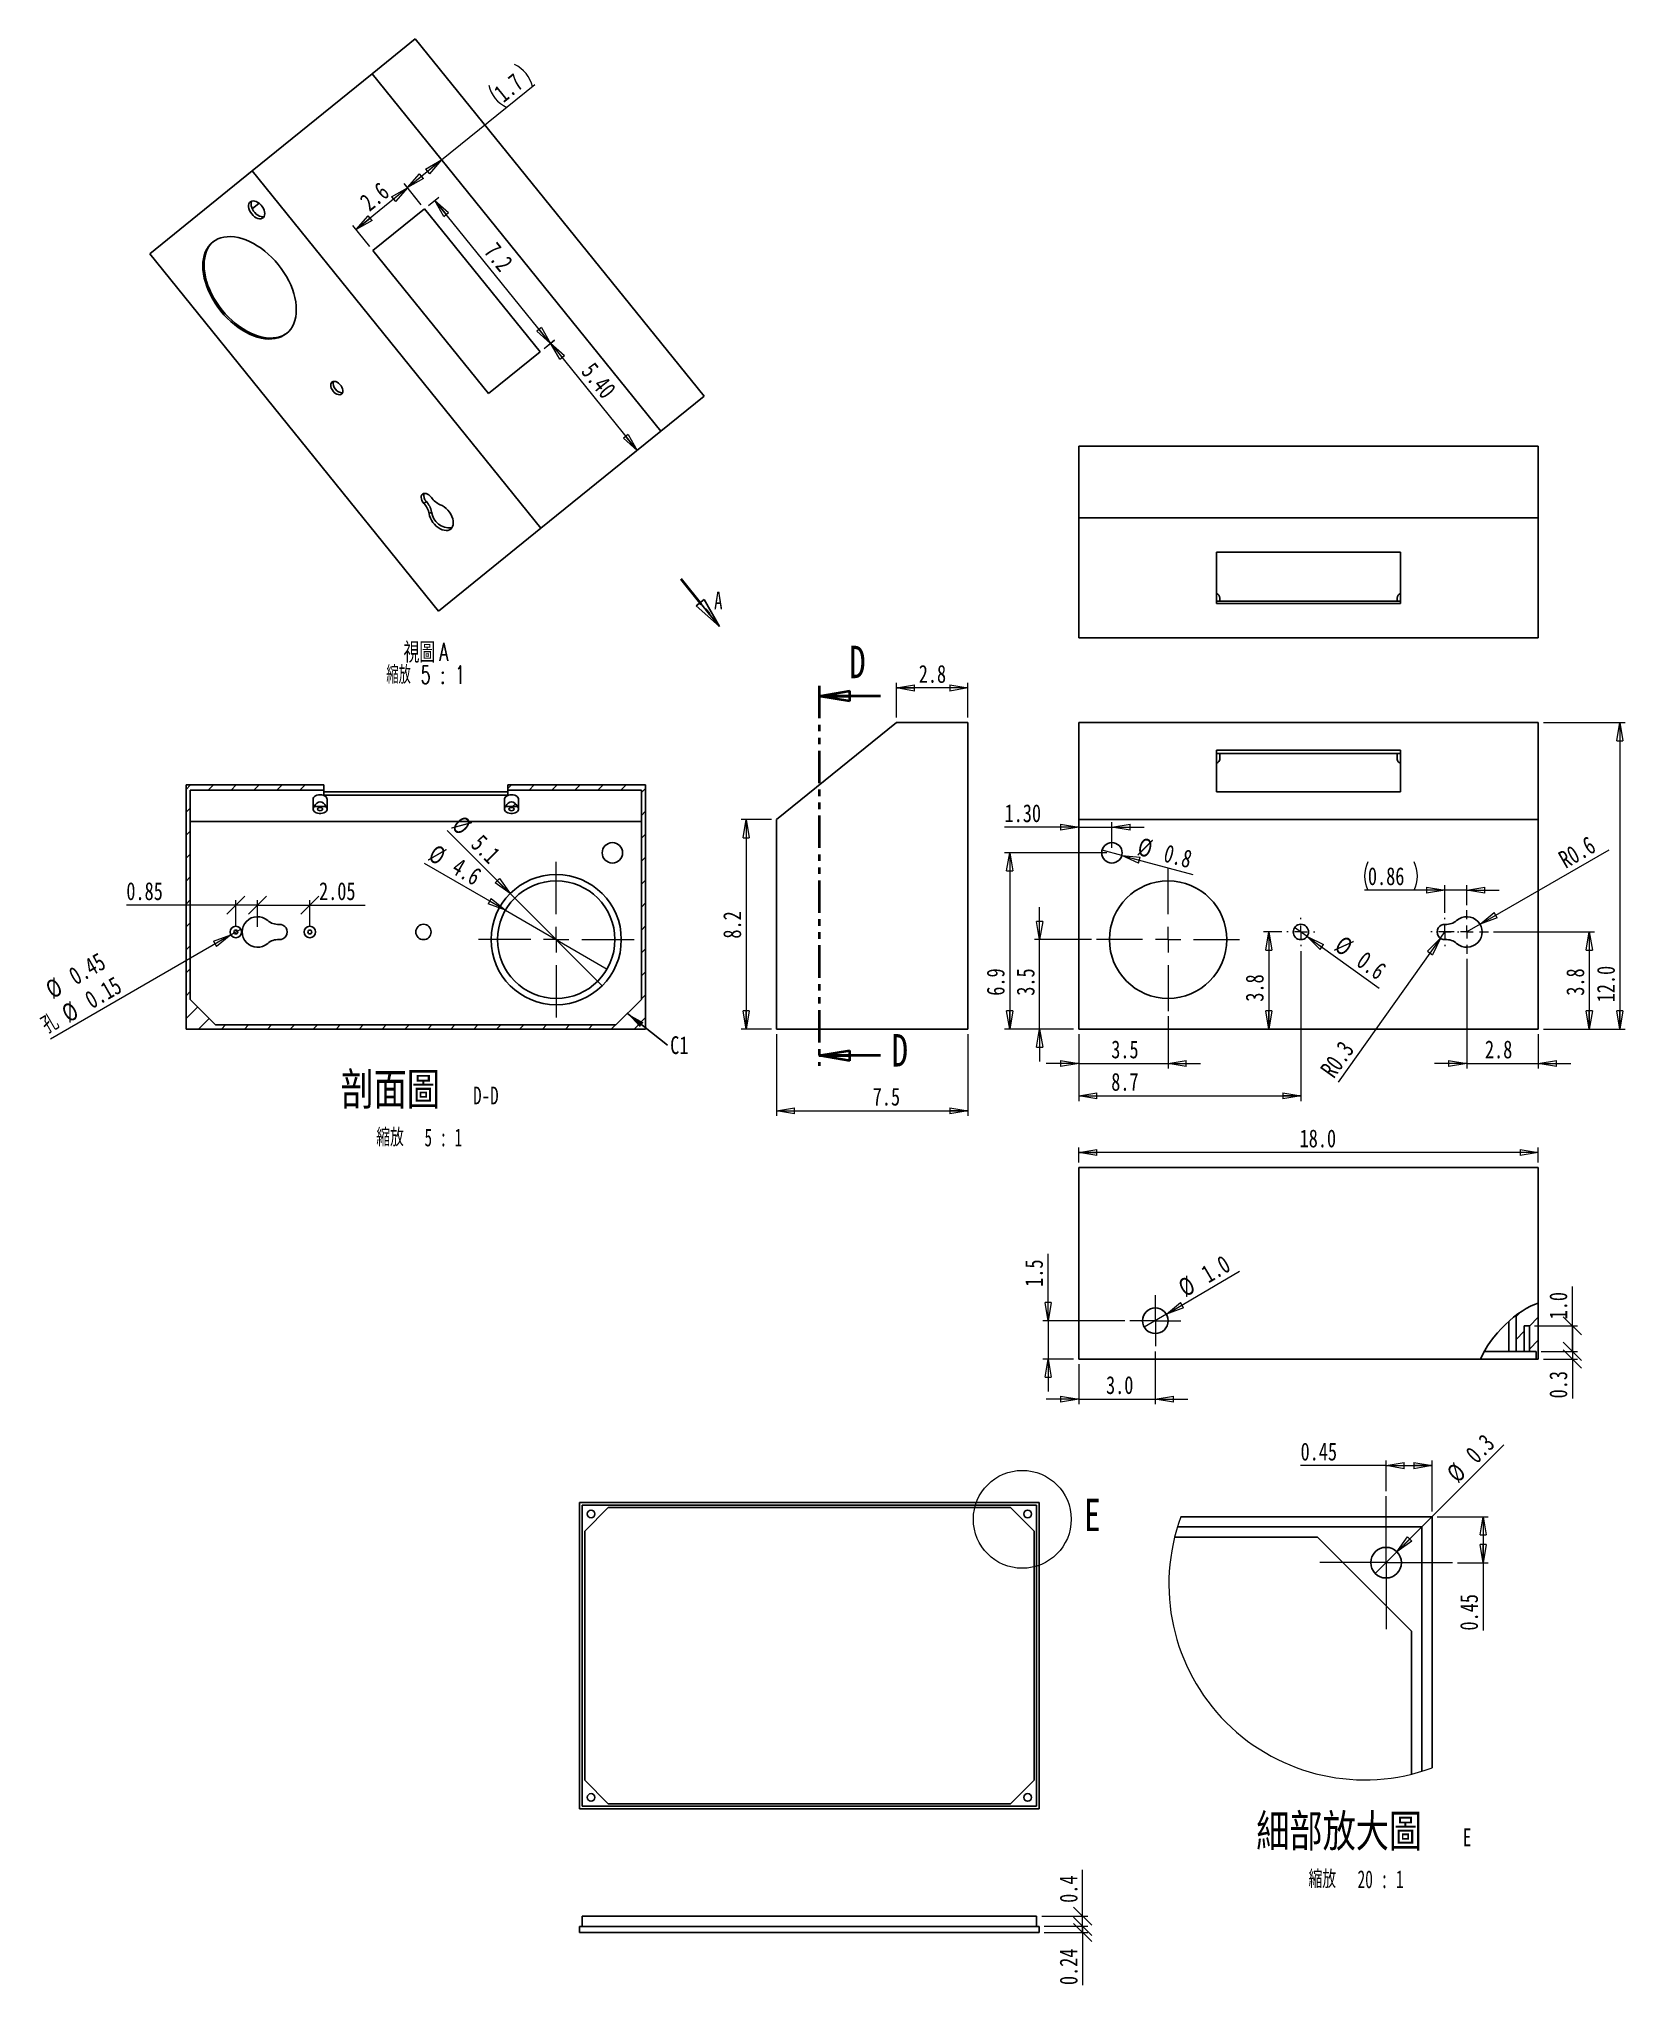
# Model space of a CAD drawing. Header units: millimetres. Extents: x -88 to 223, y -24 to 358.
import ezdxf

# ---------------------------------------------------------------- set-up
doc = ezdxf.new("R2010")
doc.units = ezdxf.units.MM
doc.linetypes.add('HIDDEN', pattern=[1.905, 1.27, -0.635])
doc.linetypes.add('PHANTOM', pattern=[12.7, 6.35, -1.27, 1.27, -1.27, 1.27, -1.27])
doc.styles.add('SLDTEXTSTYLE0', font='TXT', dxfattribs={"width": 0.75})
doc.styles.add('SLDTEXTSTYLE1', font='TXT', dxfattribs={"width": 0.7})
doc.styles.add('SLDTEXTSTYLE2', font='TXT', dxfattribs={"width": 0.65, "bigfont": 'bigfont'})
doc.styles.add('SLDTEXTSTYLE3', font='TXT', dxfattribs={"width": 0.625, "bigfont": 'bigfont'})
doc.styles.add('SLDTEXTSTYLE4', font='TXT', dxfattribs={"width": 0.75, "bigfont": 'bigfont'})
doc.styles.add('SLDTEXTSTYLE5', font='TXT', dxfattribs={"width": 0.7, "bigfont": 'bigfont'})
doc.styles.add('SLDTEXTSTYLE6', font='TXT', dxfattribs={"width": 0.62})
doc.styles.add('SLDTEXTSTYLE7', font='TXT', dxfattribs={"width": 0.633333})
doc.dimstyles.new('SLDDIMSTYLE0', dxfattribs={"dimtxt": 3.5, "dimasz": 3.556, "dimexe": 0, "dimexo": 0.0625, "dimgap": 0.875, "dimtad": 1, "dimdec": 1, "dimlfac": 0.2, "dimrnd": 1e-09, "dimzin": 4, "dimdsep": 46, "dimtxsty": 'SLDTEXTSTYLE0', "dimblk1": 'CLOSED', "dimblk2": 'CLOSED', "dimsah": 1, "dimcen": 0.09, "dimadec": 0, "dimazin": 1, "dimtfac": 1, "dimtdec": 1, "dimtofl": 0, "dimtmove": 0, "dimatfit": 3, "dimldrblk": 'CLOSED', "dimfxl": 1, "dimfrac": 2, "dimtolj": 1, "dimtzin": 12, "dimarcsym": 0})
doc.dimstyles.new('SLDDIMSTYLE1', dxfattribs={"dimtxt": 3.5, "dimasz": 3.556, "dimexe": 0, "dimexo": 0.0625, "dimgap": 0.875, "dimtad": 1, "dimdec": 1, "dimlfac": 0.2, "dimrnd": 1e-09, "dimzin": 12, "dimdsep": 46, "dimtxsty": 'SLDTEXTSTYLE0', "dimblk1": 'CLOSED', "dimblk2": 'CLOSED', "dimsah": 1, "dimcen": 0.09, "dimadec": 0, "dimazin": 3, "dimtfac": 1, "dimtdec": 1, "dimtmove": 0, "dimatfit": 0, "dimldrblk": 'CLOSED', "dimfxl": 1, "dimfrac": 2, "dimtolj": 1, "dimtzin": 12, "dimarcsym": 0})
doc.dimstyles.new('SLDDIMSTYLE10', dxfattribs={"dimtxt": 3.5, "dimasz": 3.556, "dimexe": 0, "dimexo": 0.0625, "dimgap": 0.875, "dimtad": 1, "dimdec": 1, "dimlfac": 0.2, "dimrnd": 1e-09, "dimzin": 4, "dimdsep": 46, "dimtxsty": 'SLDTEXTSTYLE0', "dimblk1": 'NONE', "dimblk2": 'CLOSED', "dimsah": 1, "dimcen": 0, "dimadec": 0, "dimazin": 1, "dimtfac": 1, "dimtdec": 1, "dimtmove": 0, "dimatfit": 3, "dimldrblk": 'NONE', "dimfxl": 1, "dimfrac": 2, "dimtolj": 1, "dimtzin": 12, "dimarcsym": 0})
doc.dimstyles.new('SLDDIMSTYLE11', dxfattribs={"dimtxt": 3.5, "dimasz": 3.556, "dimexe": 0, "dimexo": 0.0625, "dimgap": 0.875, "dimtad": 1, "dimdec": 1, "dimlfac": 0.2, "dimrnd": 1e-09, "dimdsep": 46, "dimtxsty": 'SLDTEXTSTYLE0', "dimblk1": 'OBLIQUE', "dimblk2": 'OBLIQUE', "dimsah": 1, "dimcen": 0.09, "dimadec": 0, "dimazin": 2, "dimtfac": 1, "dimtdec": 1, "dimtmove": 0, "dimatfit": 0, "dimldrblk": 'OBLIQUE', "dimfxl": 1, "dimfrac": 2, "dimtolj": 1, "dimtzin": 12, "dimarcsym": 0})
doc.dimstyles.new('SLDDIMSTYLE12', dxfattribs={"dimtxt": 3.5, "dimasz": 3.556, "dimexe": 0, "dimexo": 0.0625, "dimgap": 0.875, "dimtad": 1, "dimdec": 1, "dimlfac": 0.2, "dimrnd": 1e-09, "dimzin": 4, "dimdsep": 46, "dimtxsty": 'SLDTEXTSTYLE0', "dimblk1": 'OBLIQUE', "dimblk2": 'OBLIQUE', "dimsah": 1, "dimcen": 0.09, "dimadec": 0, "dimazin": 1, "dimtfac": 1, "dimtdec": 1, "dimtofl": 0, "dimtmove": 0, "dimatfit": 3, "dimldrblk": 'OBLIQUE', "dimfxl": 1, "dimfrac": 2, "dimtolj": 1, "dimtzin": 12, "dimarcsym": 0})
doc.dimstyles.new('SLDDIMSTYLE13', dxfattribs={"dimtxt": 3.5, "dimasz": 3.556, "dimexe": 0, "dimexo": 0.0625, "dimgap": 0.875, "dimtad": 1, "dimlfac": 0.2, "dimrnd": 1e-09, "dimzin": 4, "dimdsep": 46, "dimtxsty": 'SLDTEXTSTYLE0', "dimblk1": 'CLOSED', "dimblk2": 'CLOSED', "dimsah": 1, "dimcen": 0.09, "dimadec": 0, "dimazin": 1, "dimtfac": 1, "dimtofl": 0, "dimtmove": 0, "dimatfit": 3, "dimldrblk": 'CLOSED', "dimfxl": 1, "dimfrac": 2, "dimtolj": 1, "dimtzin": 12, "dimarcsym": 0})
doc.dimstyles.new('SLDDIMSTYLE14', dxfattribs={"dimtxt": 3.5, "dimasz": 3.556, "dimexe": 0, "dimexo": 0.0625, "dimgap": 0.875, "dimtad": 1, "dimdec": 1, "dimlfac": 0.2, "dimrnd": 1e-09, "dimzin": 12, "dimdsep": 46, "dimtxsty": 'SLDTEXTSTYLE0', "dimblk1": 'NONE', "dimblk2": 'CLOSED', "dimsah": 1, "dimcen": 0, "dimadec": 0, "dimazin": 3, "dimtfac": 1, "dimtmove": 0, "dimatfit": 3, "dimldrblk": 'NONE', "dimfxl": 1, "dimfrac": 2, "dimtolj": 1, "dimtzin": 12, "dimarcsym": 0})
doc.dimstyles.new('SLDDIMSTYLE15', dxfattribs={"dimtxt": 3.5, "dimasz": 3.556, "dimexe": 0, "dimexo": 0.0625, "dimgap": 0.875, "dimtad": 1, "dimdec": 1, "dimlfac": 0.2, "dimrnd": 1e-09, "dimzin": 12, "dimdsep": 46, "dimtxsty": 'SLDTEXTSTYLE0', "dimblk1": 'NONE', "dimblk2": 'CLOSED', "dimsah": 1, "dimcen": 0, "dimadec": 0, "dimazin": 3, "dimtfac": 1, "dimtdec": 1, "dimtmove": 0, "dimatfit": 3, "dimldrblk": 'NONE', "dimfxl": 1, "dimfrac": 2, "dimtolj": 1, "dimtzin": 12, "dimarcsym": 0})
doc.dimstyles.new('SLDDIMSTYLE16', dxfattribs={"dimtxt": 3.5, "dimasz": 3.556, "dimexe": 0, "dimexo": 0.0625, "dimgap": 0.875, "dimtad": 1, "dimlfac": 0.2, "dimrnd": 1e-09, "dimdsep": 46, "dimtxsty": 'SLDTEXTSTYLE0', "dimblk1": 'OBLIQUE', "dimblk2": 'OBLIQUE', "dimsah": 1, "dimcen": 0.09, "dimadec": 0, "dimazin": 2, "dimtfac": 1, "dimtofl": 0, "dimtmove": 0, "dimatfit": 3, "dimldrblk": 'OBLIQUE', "dimfxl": 1, "dimfrac": 2, "dimtolj": 1, "dimtzin": 12, "dimarcsym": 0})
doc.dimstyles.new('SLDDIMSTYLE17', dxfattribs={"dimtxt": 3.5, "dimasz": 3.556, "dimexe": 0, "dimexo": 0.0625, "dimgap": 0.875, "dimtad": 1, "dimlfac": 0.2, "dimrnd": 1e-09, "dimzin": 12, "dimdsep": 46, "dimtxsty": 'SLDTEXTSTYLE0', "dimblk1": 'OBLIQUE', "dimblk2": 'OBLIQUE', "dimsah": 1, "dimcen": 0.09, "dimadec": 0, "dimazin": 3, "dimtfac": 1, "dimtofl": 0, "dimtmove": 0, "dimatfit": 3, "dimldrblk": 'OBLIQUE', "dimfxl": 1, "dimfrac": 2, "dimtolj": 1, "dimtzin": 12, "dimarcsym": 0})
doc.dimstyles.new('SLDDIMSTYLE18', dxfattribs={"dimtxt": 3.5, "dimasz": 3.556, "dimexe": 0, "dimexo": 0.0625, "dimgap": 0.875, "dimtad": 1, "dimlfac": 0.2, "dimrnd": 1e-09, "dimdsep": 46, "dimtxsty": 'SLDTEXTSTYLE0', "dimblk1": 'NONE', "dimblk2": 'CLOSED', "dimsah": 1, "dimcen": 0, "dimadec": 0, "dimazin": 2, "dimtfac": 1, "dimtmove": 0, "dimatfit": 3, "dimldrblk": 'NONE', "dimfxl": 1, "dimfrac": 2, "dimtolj": 1, "dimtzin": 12, "dimarcsym": 0})
doc.dimstyles.new('SLDDIMSTYLE19', dxfattribs={"dimtxt": 0.18, "dimasz": 3.556, "dimexe": 0, "dimexo": 0.0625, "dimgap": 0, "dimtad": 0, "dimtih": 1, "dimtoh": 1, "dimdec": 0, "dimrnd": 1e-09, "dimzin": 0, "dimdsep": 46, "dimtxsty": 'Standard', "dimsah": 1, "dimcen": 0.09, "dimadec": 0, "dimazin": 0, "dimtfac": 3.556, "dimtdec": 0, "dimtofl": 0, "dimtmove": 0, "dimatfit": 3, "dimfxl": 1, "dimfrac": 2, "dimtolj": 1, "dimtzin": 0, "dimarcsym": 0})
doc.dimstyles.new('SLDDIMSTYLE2', dxfattribs={"dimtxt": 3.5, "dimasz": 3.556, "dimexe": 0, "dimexo": 0.0625, "dimgap": 0.875, "dimtad": 1, "dimdec": 1, "dimlfac": 0.2, "dimrnd": 1e-09, "dimdsep": 46, "dimtxsty": 'SLDTEXTSTYLE0', "dimblk1": 'NONE', "dimblk2": 'CLOSED', "dimsah": 1, "dimcen": 0, "dimadec": 0, "dimazin": 2, "dimtfac": 1, "dimtmove": 0, "dimatfit": 3, "dimldrblk": 'NONE', "dimfxl": 1, "dimfrac": 2, "dimtolj": 1, "dimtzin": 12, "dimarcsym": 0})
doc.dimstyles.new('SLDDIMSTYLE20', dxfattribs={"dimtxt": 3.5, "dimasz": 3.556, "dimexe": 0, "dimexo": 0.0625, "dimgap": 0.875, "dimtad": 1, "dimlfac": 0.05, "dimrnd": 1e-09, "dimdsep": 46, "dimtxsty": 'SLDTEXTSTYLE0', "dimblk1": 'CLOSED', "dimblk2": 'CLOSED', "dimsah": 1, "dimcen": 0.09, "dimadec": 0, "dimazin": 2, "dimtfac": 1, "dimtofl": 0, "dimtmove": 0, "dimatfit": 3, "dimldrblk": 'CLOSED', "dimfxl": 1, "dimfrac": 2, "dimtolj": 1, "dimtzin": 12, "dimarcsym": 0})
doc.dimstyles.new('SLDDIMSTYLE21', dxfattribs={"dimtxt": 3.5, "dimasz": 3.556, "dimexe": 0, "dimexo": 0.0625, "dimgap": 0.875, "dimtad": 1, "dimdec": 1, "dimlfac": 0.05, "dimrnd": 1e-09, "dimdsep": 46, "dimtxsty": 'SLDTEXTSTYLE0', "dimblk1": 'NONE', "dimblk2": 'CLOSED', "dimsah": 1, "dimcen": 0, "dimadec": 0, "dimazin": 2, "dimtfac": 1, "dimtdec": 1, "dimtmove": 0, "dimatfit": 3, "dimldrblk": 'NONE', "dimfxl": 1, "dimfrac": 2, "dimtolj": 1, "dimtzin": 12, "dimarcsym": 0})
doc.dimstyles.new('SLDDIMSTYLE22', dxfattribs={"dimtxt": 3.5, "dimasz": 3.556, "dimexe": 0, "dimexo": 0.0625, "dimgap": 0.875, "dimtad": 1, "dimlfac": 0.2, "dimrnd": 1e-09, "dimdsep": 46, "dimtxsty": 'SLDTEXTSTYLE0', "dimblk1": 'OBLIQUE', "dimblk2": 'OBLIQUE', "dimsah": 1, "dimcen": 0.09, "dimadec": 0, "dimazin": 2, "dimtfac": 1, "dimtmove": 0, "dimatfit": 0, "dimldrblk": 'OBLIQUE', "dimfxl": 1, "dimfrac": 2, "dimtolj": 1, "dimtzin": 12, "dimarcsym": 0})
doc.dimstyles.new('SLDDIMSTYLE3', dxfattribs={"dimtxt": 3.5, "dimasz": 3.556, "dimexe": 0, "dimexo": 0.0625, "dimgap": 0.875, "dimtad": 1, "dimdec": 1, "dimlfac": 0.2, "dimrnd": 1e-09, "dimdsep": 46, "dimtxsty": 'SLDTEXTSTYLE0', "dimblk1": 'NONE', "dimblk2": 'CLOSED', "dimsah": 1, "dimcen": 0, "dimadec": 0, "dimazin": 2, "dimtfac": 1, "dimtdec": 1, "dimtmove": 0, "dimatfit": 3, "dimldrblk": 'NONE', "dimfxl": 1, "dimfrac": 2, "dimtolj": 1, "dimtzin": 12, "dimarcsym": 0})
doc.dimstyles.new('SLDDIMSTYLE4', dxfattribs={"dimtxt": 3.5, "dimasz": 3.556, "dimexe": 0, "dimexo": 0.0625, "dimgap": 0.875, "dimtad": 1, "dimlfac": 0.2, "dimrnd": 1e-09, "dimzin": 4, "dimdsep": 46, "dimtxsty": 'SLDTEXTSTYLE0', "dimblk1": 'CLOSED', "dimblk2": 'CLOSED', "dimsah": 1, "dimcen": 0.09, "dimadec": 0, "dimazin": 1, "dimtfac": 1, "dimtmove": 0, "dimatfit": 0, "dimldrblk": 'CLOSED', "dimfxl": 1, "dimfrac": 2, "dimtolj": 1, "dimtzin": 12, "dimarcsym": 0})
doc.dimstyles.new('SLDDIMSTYLE5', dxfattribs={"dimtxt": 3.5, "dimasz": 3.556, "dimexe": 0, "dimexo": 0.0625, "dimgap": 0.875, "dimtad": 1, "dimdec": 1, "dimlfac": 0.2, "dimrnd": 1e-09, "dimzin": 12, "dimdsep": 46, "dimtxsty": 'SLDTEXTSTYLE0', "dimblk1": 'CLOSED', "dimblk2": 'CLOSED', "dimsah": 1, "dimcen": 0.09, "dimadec": 0, "dimazin": 3, "dimtfac": 1, "dimtdec": 1, "dimtofl": 0, "dimtmove": 0, "dimatfit": 3, "dimldrblk": 'CLOSED', "dimfxl": 1, "dimfrac": 2, "dimtolj": 1, "dimtzin": 12, "dimarcsym": 0})
doc.dimstyles.new('SLDDIMSTYLE6', dxfattribs={"dimtxt": 3.5, "dimasz": 3.556, "dimexe": 0, "dimexo": 0.0625, "dimgap": 0.875, "dimtad": 1, "dimlfac": 0.2, "dimrnd": 1e-09, "dimdsep": 46, "dimtxsty": 'SLDTEXTSTYLE0', "dimblk1": 'CLOSED', "dimblk2": 'CLOSED', "dimsah": 1, "dimcen": 0.09, "dimadec": 0, "dimazin": 2, "dimtfac": 1, "dimtmove": 0, "dimatfit": 0, "dimldrblk": 'CLOSED', "dimfxl": 1, "dimfrac": 2, "dimtolj": 1, "dimtzin": 12, "dimarcsym": 0})
doc.dimstyles.new('SLDDIMSTYLE7', dxfattribs={"dimtxt": 3.5, "dimasz": 3.556, "dimexe": 0, "dimexo": 0.0625, "dimgap": 0.875, "dimtad": 1, "dimdec": 1, "dimlfac": 0.2, "dimrnd": 1e-09, "dimdsep": 46, "dimtxsty": 'SLDTEXTSTYLE0', "dimblk1": 'CLOSED', "dimblk2": 'CLOSED', "dimsah": 1, "dimcen": 0, "dimadec": 0, "dimazin": 2, "dimtfac": 1, "dimtdec": 1, "dimtofl": 0, "dimtmove": 0, "dimatfit": 3, "dimldrblk": 'CLOSED', "dimfxl": 1, "dimfrac": 2, "dimtolj": 1, "dimtzin": 12, "dimarcsym": 0})
doc.dimstyles.new('SLDDIMSTYLE8', dxfattribs={"dimtxt": 3.5, "dimasz": 3.556, "dimexe": 0, "dimexo": 0.0625, "dimgap": 0.875, "dimtad": 1, "dimdec": 1, "dimlfac": 0.2, "dimrnd": 1e-09, "dimzin": 4, "dimdsep": 46, "dimtxsty": 'SLDTEXTSTYLE0', "dimblk1": 'CLOSED', "dimblk2": 'CLOSED', "dimsah": 1, "dimcen": 0.09, "dimadec": 0, "dimazin": 1, "dimtfac": 1, "dimtdec": 1, "dimtmove": 0, "dimatfit": 0, "dimldrblk": 'CLOSED', "dimfxl": 1, "dimfrac": 2, "dimtolj": 1, "dimtzin": 12, "dimarcsym": 0})
doc.dimstyles.new('SLDDIMSTYLE9', dxfattribs={"dimtxt": 3.5, "dimasz": 3.556, "dimexe": 0, "dimexo": 0.0625, "dimgap": 0.875, "dimtad": 1, "dimdec": 1, "dimlfac": 0.2, "dimrnd": 1e-09, "dimzin": 12, "dimdsep": 46, "dimtxsty": 'SLDTEXTSTYLE0', "dimblk1": 'CLOSED', "dimblk2": 'CLOSED', "dimsah": 1, "dimcen": 0.09, "dimadec": 0, "dimazin": 3, "dimtfac": 1, "dimtmove": 0, "dimatfit": 0, "dimldrblk": 'CLOSED', "dimfxl": 1, "dimfrac": 2, "dimtolj": 1, "dimtzin": 12, "dimarcsym": 0})

msp = doc.modelspace()

# ---------------------------------------------------------------- texts
at = {"color": 7, "linetype": 'Continuous', "lineweight": 18}
for s, insert, char_height, attachment_point, style in [('{\\fPMingLiU|b0|i0|c136|p18;視圖 \\Ftxt,bigfont|c136;A}', (-11.815, 239.287), 3.5, 2, 'SLDTEXTSTYLE2'), ('縮放 5 : 1', (-11.905, 234.787), 3.5, 2, 'SLDTEXTSTYLE3'), ('{\\fPMingLiU|b0|i0|c136|p18;剖面圖}', (-18.827, 155.085), 6.35, 2, 'SLDTEXTSTYLE4'), ('D-D', (-0.082, 152.402), 3.5, 2, 'SLDTEXTSTYLE1'), ('縮放', (-18.845, 144.191), 3.5, 2, 'SLDTEXTSTYLE5'), ('5 : 1', (-8.415, 144.191), 3.5, 2, 'SLDTEXTSTYLE6'), ('E', (117.068, 71.691), 6.35, 1, 'SLDTEXTSTYLE0'), ('{\\fPMingLiU|b0|i0|c136|p18;細部放大圖}', (167.031, 9.829), 6.35, 2, 'SLDTEXTSTYLE4'), ('E', (192.078, 7.146), 3.5, 2, 'SLDTEXTSTYLE1'), ('縮放', (163.728, -1.065), 3.5, 2, 'SLDTEXTSTYLE5'), ('20 : 1', (175.143, -1.065), 3.5, 2, 'SLDTEXTSTYLE7')]:
    msp.add_mtext(s, dxfattribs=dict(at, insert=insert, char_height=char_height, attachment_point=attachment_point, style=style))
at = {"color": 7, "linetype": 'Continuous', "char_height": 6.35, "attachment_point": 1, "style": 'SLDTEXTSTYLE0'}
for insert in [(71.062, 238.72), (79.366, 162.678)]:
    msp.add_mtext('D', dxfattribs=dict(at, insert=insert))

# ---------------------------------------------------------------- blocks, each defined once
blk = doc.blocks.new('_Closed')
at = {"color": 0, "linetype": 'ByBlock', "lineweight": -2}
for p, q in [((-1, 0.166667), (0, 0)), ((-1, 0.166667), (-1, -0.166667)), ((0, 0), (-1, -0.166667)), ((0, 0), (-1, 0))]:
    blk.add_line(p, q, dxfattribs=at)
blk = doc.blocks.new('_D')
at = {"color": 7, "linetype": 'Continuous', "lineweight": 0, "transparency": 16777216}
for p, q in [((207.02, 223.67), (223.02, 223.67)), ((222.02, 223.67), (222.02, 163.67)), ((207.02, 163.67), (223.02, 163.67))]:
    blk.add_line(p, q, dxfattribs=at)
at = {"color": 7, "linetype": 'Continuous', "lineweight": 18, "transparency": 16777216, "xscale": 3.556, "yscale": 3.556}
for p, rotation in [((222.02, 223.67, -18.75), 90.0000000000004), ((222.02, 163.67, -18.75), 270.0000000000004)]:
    blk.add_blockref('_Closed', p, dxfattribs=dict(at, rotation=rotation))
at = {"color": 7, "linetype": 'Continuous', "lineweight": 18, "transparency": 16777216, "insert": (217.51, 168.9), "char_height": 3.5, "attachment_point": 1, "rotation": 90, "style": 'SLDTEXTSTYLE0'}
blk.add_mtext('12.0', dxfattribs=at)
blk = doc.blocks.new('_D_1')
at = {"color": 7, "linetype": 'Continuous', "lineweight": 0, "transparency": 16777216}
for p, q in [((133.52, 166.17), (133.52, 155.92)), ((116.02, 162.67), (116.02, 155.92)), ((116.02, 156.92), (109.67, 156.92)), ((116.02, 156.92), (133.52, 156.92)), ((133.52, 156.92), (139.87, 156.92))]:
    blk.add_line(p, q, dxfattribs=at)
at = {"color": 7, "linetype": 'Continuous', "lineweight": 18, "transparency": 16777216, "xscale": 3.556, "yscale": 3.556}
blk.add_blockref('_Closed', (116.02, 156.92, -18.75), dxfattribs=at)
at = {"color": 7, "linetype": 'Continuous', "lineweight": 18, "transparency": 16777216, "xscale": 3.556, "yscale": 3.556, "rotation": 180.0000000000004}
blk.add_blockref('_Closed', (133.52, 156.92, -18.75), dxfattribs=at)
at = {"color": 7, "linetype": 'Continuous', "lineweight": 18, "transparency": 16777216, "insert": (122.39, 161.43), "char_height": 3.5, "attachment_point": 1, "style": 'SLDTEXTSTYLE0'}
blk.add_mtext('3.5', dxfattribs=at)
blk = doc.blocks.new('_D_2')
at = {"color": 7, "linetype": 'Continuous', "lineweight": 0, "transparency": 16777216}
for p, q in [((108.37, 181.17), (108.37, 187.52)), ((118.52, 181.17), (107.37, 181.17)), ((108.37, 163.67), (108.37, 181.17)), ((115.02, 163.67), (107.37, 163.67)), ((108.37, 163.67), (108.37, 157.32))]:
    blk.add_line(p, q, dxfattribs=at)
at = {"color": 7, "linetype": 'Continuous', "lineweight": 18, "transparency": 16777216, "xscale": 3.556, "yscale": 3.556}
for p, rotation in [((108.37, 181.17, -18.75), 270.0000000000004), ((108.37, 163.67, -18.75), 90.0000000000004)]:
    blk.add_blockref('_Closed', p, dxfattribs=dict(at, rotation=rotation))
at = {"color": 7, "linetype": 'Continuous', "lineweight": 18, "transparency": 16777216, "insert": (103.86, 170.19), "char_height": 3.5, "attachment_point": 1, "rotation": 90, "style": 'SLDTEXTSTYLE0'}
blk.add_mtext('3.5', dxfattribs=at)
blk = doc.blocks.new('_D_3')
at = {"color": 7, "linetype": 'Continuous', "lineweight": 0, "transparency": 16777216}
for q in [(120.59, 198.69), (138.4, 193.91)]:
    blk.add_line((124.46, 197.65), q, dxfattribs=at)
at = {"color": 7, "linetype": 'Continuous', "lineweight": 18, "transparency": 16777216, "xscale": 3.556, "yscale": 3.556, "rotation": 165.0000000000009}
blk.add_blockref('_Closed', (124.46, 197.65, -18.75), dxfattribs=at)
at = {"color": 7, "linetype": 'Continuous', "lineweight": 18, "transparency": 16777216, "char_height": 3.5, "attachment_point": 1, "rotation": 345, "style": 'SLDTEXTSTYLE0'}
for s, insert in [('%%c', (128.21, 201.23)), ('0.8', (133.32, 199.91))]:
    blk.add_mtext(s, dxfattribs=dict(at, insert=insert))
blk = doc.blocks.new('_None')
blk = doc.blocks.new('_D_4')
at = {"color": 7, "linetype": 'Continuous', "lineweight": 0, "transparency": 16777216}
for q in [(158.31, 183.54), (174.83, 171.68)]:
    blk.add_line((160.74, 181.79), q, dxfattribs=at)
at = {"color": 7, "linetype": 'Continuous', "lineweight": 18, "transparency": 16777216, "xscale": 3.556, "yscale": 3.556, "rotation": 144.3299538516934}
blk.add_blockref('_Closed', (160.74, 181.79, -18.75), dxfattribs=at)
at = {"color": 7, "linetype": 'Continuous', "lineweight": 18, "transparency": 16777216, "char_height": 3.5, "attachment_point": 1, "rotation": 324.33, "style": 'SLDTEXTSTYLE0'}
for s, insert in [('%%c', (167.89, 182.15)), ('0.6', (172.21, 179.11))]:
    blk.add_mtext(s, dxfattribs=dict(at, insert=insert))
blk = doc.blocks.new('_D_5')
at = {"color": 7, "linetype": 'Continuous', "lineweight": 0, "transparency": 16777216}
for p, q in [((116.02, 203.17), (101.5, 203.17)), ((116.02, 203.17), (122.52, 203.17)), ((122.52, 199.17), (122.52, 204.17)), ((122.52, 203.17), (128.87, 203.17))]:
    blk.add_line(p, q, dxfattribs=at)
at = {"color": 7, "linetype": 'Continuous', "lineweight": 18, "transparency": 16777216, "xscale": 3.556, "yscale": 3.556}
blk.add_blockref('_Closed', (116.02, 203.17, -18.75), dxfattribs=at)
at = {"color": 7, "linetype": 'Continuous', "lineweight": 18, "transparency": 16777216, "xscale": 3.556, "yscale": 3.556, "rotation": 180.0000000000004}
blk.add_blockref('_Closed', (122.52, 203.17, -18.75), dxfattribs=at)
at = {"color": 7, "linetype": 'Continuous', "lineweight": 18, "transparency": 16777216, "insert": (101.5, 207.68), "char_height": 3.5, "attachment_point": 1, "style": 'SLDTEXTSTYLE0'}
blk.add_mtext('1.30', dxfattribs=at)
blk = doc.blocks.new('_D_6')
at = {"color": 7, "linetype": 'Continuous', "lineweight": 0, "transparency": 16777216}
for p, q in [((121.52, 198.17), (101.5, 198.17)), ((102.5, 198.17), (102.5, 163.67)), ((115.02, 163.67), (101.5, 163.67))]:
    blk.add_line(p, q, dxfattribs=at)
at = {"color": 7, "linetype": 'Continuous', "lineweight": 18, "transparency": 16777216, "xscale": 3.556, "yscale": 3.556}
for p, rotation in [((102.5, 198.17, -18.75), 90.0000000000004), ((102.5, 163.67, -18.75), 270.0000000000004)]:
    blk.add_blockref('_Closed', p, dxfattribs=dict(at, rotation=rotation))
at = {"color": 7, "linetype": 'Continuous', "lineweight": 18, "transparency": 16777216, "insert": (97.99, 170.19), "char_height": 3.5, "attachment_point": 1, "rotation": 90, "style": 'SLDTEXTSTYLE0'}
blk.add_mtext('6.9', dxfattribs=at)
blk = doc.blocks.new('_D_7')
at = {"color": 7, "linetype": 'Continuous', "lineweight": 0, "transparency": 16777216}
for p, q in [((192.02, 177.42), (192.02, 155.92)), ((206.02, 162.67), (206.02, 155.92)), ((192.02, 156.92), (185.67, 156.92)), ((192.02, 156.92), (206.02, 156.92)), ((206.02, 156.92), (212.37, 156.92))]:
    blk.add_line(p, q, dxfattribs=at)
at = {"color": 7, "linetype": 'Continuous', "lineweight": 18, "transparency": 16777216, "xscale": 3.556, "yscale": 3.556}
blk.add_blockref('_Closed', (192.02, 156.92, -18.75), dxfattribs=at)
at = {"color": 7, "linetype": 'Continuous', "lineweight": 18, "transparency": 16777216, "xscale": 3.556, "yscale": 3.556, "rotation": 180.0000000000004}
blk.add_blockref('_Closed', (206.02, 156.92, -18.75), dxfattribs=at)
at = {"color": 7, "linetype": 'Continuous', "lineweight": 18, "transparency": 16777216, "insert": (195.58, 161.43), "char_height": 3.5, "attachment_point": 1, "style": 'SLDTEXTSTYLE0'}
blk.add_mtext('2.8', dxfattribs=at)
blk = doc.blocks.new('_D_8')
at = {"color": 7, "linetype": 'Continuous', "lineweight": 0, "transparency": 16777216}
for p, q in [((187.72, 190.84), (172.01, 190.84)), ((187.72, 186.42), (187.72, 191.84)), ((192.02, 190.84), (187.72, 190.84)), ((192.02, 187.92), (192.02, 191.84)), ((192.02, 190.84), (198.37, 190.84))]:
    blk.add_line(p, q, dxfattribs=at)
at = {"color": 7, "linetype": 'Continuous', "lineweight": 18, "transparency": 16777216}
for centre, start, end in [((178.22, 193.61), 153.4349, 206.5651), ((176.16, 193.61), 333.4349, 26.5651)]:
    blk.add_arc(centre, 6.21, start, end, dxfattribs=at)
at = {"color": 7, "linetype": 'Continuous', "lineweight": 18, "transparency": 16777216, "xscale": 3.556, "yscale": 3.556}
blk.add_blockref('_Closed', (187.72, 190.84, -18.75), dxfattribs=at)
at = {"color": 7, "linetype": 'Continuous', "lineweight": 18, "transparency": 16777216, "xscale": 3.556, "yscale": 3.556, "rotation": 180.0000000000004}
blk.add_blockref('_Closed', (192.02, 190.84, -18.75), dxfattribs=at)
at = {"color": 7, "linetype": 'Continuous', "lineweight": 18, "transparency": 16777216, "insert": (172.66, 195.35), "char_height": 3.5, "attachment_point": 1, "style": 'SLDTEXTSTYLE0'}
blk.add_mtext('0.86', dxfattribs=at)
blk = doc.blocks.new('_D_9')
at = {"color": 7, "linetype": 'Continuous', "lineweight": 0, "transparency": 16777216}
for p, q in [((197.27, 182.67), (217.02, 182.67)), ((216.02, 182.67), (216.02, 163.67)), ((207.02, 163.67), (217.02, 163.67))]:
    blk.add_line(p, q, dxfattribs=at)
at = {"color": 7, "linetype": 'Continuous', "lineweight": 18, "transparency": 16777216, "xscale": 3.556, "yscale": 3.556}
for p, rotation in [((216.02, 182.67, -18.75), 90.0000000000004), ((216.02, 163.67, -18.75), 270.0000000000004)]:
    blk.add_blockref('_Closed', p, dxfattribs=dict(at, rotation=rotation))
at = {"color": 7, "linetype": 'Continuous', "lineweight": 18, "transparency": 16777216, "insert": (211.51, 170.19), "char_height": 3.5, "attachment_point": 1, "rotation": 90, "style": 'SLDTEXTSTYLE0'}
blk.add_mtext('3.8', dxfattribs=at)
blk = doc.blocks.new('_D_10')
at = {"color": 7, "linetype": 'Continuous', "lineweight": 0, "transparency": 16777216}
for q in [(219.93, 198.78), (192.02, 182.67)]:
    blk.add_line((194.62, 184.17), q, dxfattribs=at)
at = {"color": 7, "linetype": 'Continuous', "lineweight": 18, "transparency": 16777216, "xscale": 3.556, "yscale": 3.556, "rotation": 210.0000000000003}
blk.add_blockref('_Closed', (194.62, 184.17, -18.75), dxfattribs=at)
at = {"color": 7, "linetype": 'Continuous', "lineweight": 18, "transparency": 16777216, "insert": (209.63, 198.03), "char_height": 3.5, "attachment_point": 1, "rotation": 30, "style": 'SLDTEXTSTYLE0'}
blk.add_mtext('R0.6', dxfattribs=at)
blk = doc.blocks.new('_D_11')
at = {"color": 7, "linetype": 'Continuous', "lineweight": 0, "transparency": 16777216}
for q in [(166.8, 153.23), (187.72, 182.67)]:
    blk.add_line((186.86, 181.45), q, dxfattribs=at)
at = {"color": 7, "linetype": 'Continuous', "lineweight": 18, "transparency": 16777216, "xscale": 3.556, "yscale": 3.556, "rotation": 54.59607679710162}
blk.add_blockref('_Closed', (186.86, 181.45, -18.75), dxfattribs=at)
at = {"color": 7, "linetype": 'Continuous', "lineweight": 18, "transparency": 16777216, "insert": (163.13, 155.84), "char_height": 3.5, "attachment_point": 1, "rotation": 54.5961, "style": 'SLDTEXTSTYLE0'}
blk.add_mtext('R0.3', dxfattribs=at)
blk = doc.blocks.new('_D_12')
at = {"color": 7, "linetype": 'Continuous', "lineweight": 0, "transparency": 16777216}
for p, q in [((159.52, 178.92), (159.52, 149.57)), ((116.02, 162.67), (116.02, 149.57)), ((116.02, 150.57), (159.52, 150.57))]:
    blk.add_line(p, q, dxfattribs=at)
at = {"color": 7, "linetype": 'Continuous', "lineweight": 18, "transparency": 16777216, "xscale": 3.556, "yscale": 3.556, "rotation": 180.0000000000004}
blk.add_blockref('_Closed', (116.02, 150.57, -18.75), dxfattribs=at)
at = {"color": 7, "linetype": 'Continuous', "lineweight": 18, "transparency": 16777216, "xscale": 3.556, "yscale": 3.556}
blk.add_blockref('_Closed', (159.52, 150.57, -18.75), dxfattribs=at)
at = {"color": 7, "linetype": 'Continuous', "lineweight": 18, "transparency": 16777216, "insert": (122.39, 155.08), "char_height": 3.5, "attachment_point": 1, "style": 'SLDTEXTSTYLE0'}
blk.add_mtext('8.7', dxfattribs=at)
blk = doc.blocks.new('_D_13')
at = {"color": 7, "linetype": 'Continuous', "lineweight": 0, "transparency": 16777216}
for p, q in [((155.77, 182.67), (152.23, 182.67)), ((153.23, 182.67), (153.23, 163.67))]:
    blk.add_line(p, q, dxfattribs=at)
at = {"color": 7, "linetype": 'Continuous', "lineweight": 18, "transparency": 16777216, "xscale": 3.556, "yscale": 3.556}
for p, rotation in [((153.23, 182.67, -18.75), 90.0000000000004), ((153.23, 163.67, -18.75), 270.0000000000004)]:
    blk.add_blockref('_Closed', p, dxfattribs=dict(at, rotation=rotation))
at = {"color": 7, "linetype": 'Continuous', "lineweight": 18, "transparency": 16777216, "insert": (148.72, 169.02), "char_height": 3.5, "attachment_point": 1, "rotation": 90, "style": 'SLDTEXTSTYLE0'}
blk.add_mtext('3.8', dxfattribs=at)
blk = doc.blocks.new('SW_CENTERMARKSYMBOL_0')
at = {"color": 0, "linetype": 'Continuous', "lineweight": 18}
for p, q in [((0, 5), (0, 14)), ((-5, 0), (-14, 0)), ((0, 0), (-2.5, 0)), ((0, 0), (0, 2.5)), ((0, 0), (0, -2.5)), ((0, 0), (2.5, 0)), ((5, 0), (14, 0)), ((0, -5), (0, -14))]:
    blk.add_line(p, q, dxfattribs=at)
blk = doc.blocks.new('SW_CENTERMARKSYMBOL_1')
at = {"color": 0, "linetype": 'Continuous', "lineweight": 18}
for p, q in [((0, 2.5), (0, 4.25)), ((-2.5, 0), (-4.25, 0)), ((0, 0), (-1.25, 0)), ((0, 0), (0, 1.25)), ((0, 0), (0, -1.25)), ((0, 0), (1.25, 0)), ((2.5, 0), (4.25, 0)), ((0, -2.5), (0, -4.25))]:
    blk.add_line(p, q, dxfattribs=at)
blk = doc.blocks.new('SW_CENTERMARKSYMBOL_2')
at = {"color": 0, "linetype": 'Continuous', "lineweight": 18}
for p, q in [((-2.5, 0), (-2.75, 0)), ((0, 0), (-1.25, 0)), ((0, 2.5), (0, 2.75)), ((0, 0), (0, 1.25)), ((0, 0), (0, -1.25)), ((0, 0), (1.25, 0)), ((2.5, 0), (2.75, 0)), ((0, -2.5), (0, -2.75))]:
    blk.add_line(p, q, dxfattribs=at)
blk = doc.blocks.new('SW_CENTERMARKSYMBOL_3')
at = {"color": 0, "linetype": 'Continuous', "lineweight": 18}
for p, q in [((-2.5, 0), (-2.75, 0)), ((0, 0), (-1.25, 0)), ((0, 2.5), (0, 2.75)), ((0, 0), (0, 1.25)), ((0, 0), (0, -1.25)), ((0, 0), (1.25, 0)), ((2.5, 0), (2.75, 0)), ((0, -2.5), (0, -2.75))]:
    blk.add_line(p, q, dxfattribs=at)
blk = doc.blocks.new('_D_14')
at = {"color": 7, "linetype": 'Continuous', "lineweight": 0, "transparency": 16777216}
for p, q in [((116.02, 137.54), (116.02, 140.49)), ((206.02, 139.49), (116.02, 139.49)), ((206.02, 137.54), (206.02, 140.49))]:
    blk.add_line(p, q, dxfattribs=at)
at = {"color": 7, "linetype": 'Continuous', "lineweight": 18, "transparency": 16777216, "xscale": 3.556, "yscale": 3.556, "rotation": 180.0000000000004}
blk.add_blockref('_Closed', (116.02, 139.49, 30), dxfattribs=at)
at = {"color": 7, "linetype": 'Continuous', "lineweight": 18, "transparency": 16777216, "xscale": 3.556, "yscale": 3.556}
blk.add_blockref('_Closed', (206.02, 139.49, 30), dxfattribs=at)
at = {"color": 7, "linetype": 'Continuous', "lineweight": 18, "transparency": 16777216, "insert": (159.28, 144), "char_height": 3.5, "attachment_point": 1, "style": 'SLDTEXTSTYLE0'}
blk.add_mtext('18.0', dxfattribs=at)
blk = doc.blocks.new('_D_15')
at = {"color": 7, "linetype": 'Continuous', "lineweight": 0, "transparency": 16777216}
for p, q in [((131.02, 100.54), (131.02, 90.18)), ((116.02, 98.04), (116.02, 90.18)), ((116.02, 91.18), (109.67, 91.18)), ((116.02, 91.18), (131.02, 91.18)), ((131.02, 91.18), (137.37, 91.18))]:
    blk.add_line(p, q, dxfattribs=at)
at = {"color": 7, "linetype": 'Continuous', "lineweight": 18, "transparency": 16777216, "xscale": 3.556, "yscale": 3.556}
blk.add_blockref('_Closed', (116.02, 91.18, 30), dxfattribs=at)
at = {"color": 7, "linetype": 'Continuous', "lineweight": 18, "transparency": 16777216, "xscale": 3.556, "yscale": 3.556, "rotation": 180.0000000000004}
blk.add_blockref('_Closed', (131.02, 91.18, 30), dxfattribs=at)
at = {"color": 7, "linetype": 'Continuous', "lineweight": 18, "transparency": 16777216, "insert": (121.37, 95.7), "char_height": 3.5, "attachment_point": 1, "style": 'SLDTEXTSTYLE0'}
blk.add_mtext('3.0', dxfattribs=at)
blk = doc.blocks.new('_D_16')
at = {"color": 7, "linetype": 'Continuous', "lineweight": 0, "transparency": 16777216}
for p, q in [((110.01, 106.54), (110.01, 119.65)), ((125.02, 106.54), (109.01, 106.54)), ((110.01, 106.54), (110.01, 99.04)), ((115.02, 99.04), (109.01, 99.04)), ((110.01, 99.04), (110.01, 92.69))]:
    blk.add_line(p, q, dxfattribs=at)
at = {"color": 7, "linetype": 'Continuous', "lineweight": 18, "transparency": 16777216, "xscale": 3.556, "yscale": 3.556}
for p, rotation in [((110.01, 106.54, 30), 270.0000000000004), ((110.01, 99.04, 30), 90.0000000000004)]:
    blk.add_blockref('_Closed', p, dxfattribs=dict(at, rotation=rotation))
at = {"color": 7, "linetype": 'Continuous', "lineweight": 18, "transparency": 16777216, "insert": (105.5, 113.19), "char_height": 3.5, "attachment_point": 1, "rotation": 90, "style": 'SLDTEXTSTYLE0'}
blk.add_mtext('1.5', dxfattribs=at)
blk = doc.blocks.new('_D_17')
at = {"color": 7, "linetype": 'Continuous', "lineweight": 0, "transparency": 16777216}
for q in [(147.51, 116.23), (128.87, 105.27)]:
    blk.add_line((133.18, 107.81), q, dxfattribs=at)
at = {"color": 7, "linetype": 'Continuous', "lineweight": 18, "transparency": 16777216, "xscale": 3.556, "yscale": 3.556, "rotation": 210.4393434877259}
blk.add_blockref('_Closed', (133.18, 107.81, 30), dxfattribs=at)
at = {"color": 7, "linetype": 'Continuous', "lineweight": 18, "transparency": 16777216, "char_height": 3.5, "attachment_point": 1, "rotation": 30.4393, "style": 'SLDTEXTSTYLE0'}
for s, insert in [('1.0', (139.65, 116.84)), ('%%c', (135.13, 114.12))]:
    blk.add_mtext(s, dxfattribs=dict(at, insert=insert))
blk = doc.blocks.new('_Oblique')
at = {"color": 0, "linetype": 'ByBlock', "lineweight": -2}
blk.add_line((-0.5, -0.5), (0.5, 0.5), dxfattribs=at)
blk = doc.blocks.new('_D_18')
at = {"color": 7, "linetype": 'Continuous', "lineweight": 0, "transparency": 16777216}
for p, q in [((212.7, 100.54), (212.7, 106.89)), ((206.62, 100.54), (213.7, 100.54)), ((212.7, 100.54), (212.7, 99.04)), ((207.02, 99.04), (213.7, 99.04)), ((212.7, 99.04), (212.7, 91.34))]:
    blk.add_line(p, q, dxfattribs=at)
at = {"color": 7, "linetype": 'Continuous', "lineweight": 18, "transparency": 16777216, "xscale": 3.556, "yscale": 3.556}
for p, rotation in [((212.7, 100.54, 30), 270.0000000000004), ((212.7, 99.04, 30), 90.0000000000004)]:
    blk.add_blockref('_Oblique', p, dxfattribs=dict(at, rotation=rotation))
at = {"color": 7, "linetype": 'Continuous', "lineweight": 18, "transparency": 16777216, "insert": (208.19, 91.34), "char_height": 3.5, "attachment_point": 1, "rotation": 90, "style": 'SLDTEXTSTYLE0'}
blk.add_mtext('0.3', dxfattribs=at)
blk = doc.blocks.new('_D_19')
at = {"color": 7, "linetype": 'Continuous', "lineweight": 0, "transparency": 16777216}
for p, q in [((212.7, 105.54), (212.7, 113.28)), ((205.27, 105.54), (213.7, 105.54)), ((212.7, 105.54), (212.7, 100.54)), ((206.62, 100.54), (213.7, 100.54))]:
    blk.add_line(p, q, dxfattribs=at)
at = {"color": 7, "linetype": 'Continuous', "lineweight": 18, "transparency": 16777216, "xscale": 3.556, "yscale": 3.556}
for p, rotation in [((212.7, 105.54, 30), 90.0000000000004), ((212.7, 100.54, 30), 270.0000000000004)]:
    blk.add_blockref('_Oblique', p, dxfattribs=dict(at, rotation=rotation))
at = {"color": 7, "linetype": 'Continuous', "lineweight": 18, "transparency": 16777216, "insert": (208.19, 106.81), "char_height": 3.5, "attachment_point": 1, "rotation": 90, "style": 'SLDTEXTSTYLE0'}
blk.add_mtext('1.0', dxfattribs=at)
blk = doc.blocks.new('SW_CENTERMARKSYMBOL_4')
at = {"color": 0, "linetype": 'Continuous', "lineweight": 18}
for p, q in [((0, 2.5), (0, 5)), ((-2.5, 0), (-5, 0)), ((0, 0), (-2.5, 0)), ((0, 0), (0, 2.5)), ((0, 0), (0, -2.5)), ((0, 0), (2.5, 0)), ((2.5, 0), (5, 0)), ((0, -2.5), (0, -5))]:
    blk.add_line(p, q, dxfattribs=at)
blk = doc.blocks.new('_D_20')
at = {"color": 7, "linetype": 'Continuous', "lineweight": 0, "transparency": 16777216}
for p, q in [((56.82, 162.67), (56.82, 146.67)), ((94.32, 162.67), (94.32, 146.67)), ((56.82, 147.67), (94.32, 147.67))]:
    blk.add_line(p, q, dxfattribs=at)
at = {"color": 7, "linetype": 'Continuous', "lineweight": 18, "transparency": 16777216, "xscale": 3.556, "yscale": 3.556, "rotation": 180.0000000000004}
blk.add_blockref('_Closed', (56.82, 147.67, -45), dxfattribs=at)
at = {"color": 7, "linetype": 'Continuous', "lineweight": 18, "transparency": 16777216, "xscale": 3.556, "yscale": 3.556}
blk.add_blockref('_Closed', (94.32, 147.67, -45), dxfattribs=at)
at = {"color": 7, "linetype": 'Continuous', "lineweight": 18, "transparency": 16777216, "insert": (75.68, 152.18), "char_height": 3.5, "attachment_point": 1, "style": 'SLDTEXTSTYLE0'}
blk.add_mtext('7.5', dxfattribs=at)
blk = doc.blocks.new('_D_21')
at = {"color": 7, "linetype": 'Continuous', "lineweight": 0, "transparency": 16777216}
for p, q in [((80.32, 224.67), (80.32, 231.45)), ((94.32, 230.45), (80.32, 230.45)), ((94.32, 224.67), (94.32, 231.45))]:
    blk.add_line(p, q, dxfattribs=at)
at = {"color": 7, "linetype": 'Continuous', "lineweight": 18, "transparency": 16777216, "xscale": 3.556, "yscale": 3.556, "rotation": 180.0000000000004}
blk.add_blockref('_Closed', (80.32, 230.45, -45), dxfattribs=at)
at = {"color": 7, "linetype": 'Continuous', "lineweight": 18, "transparency": 16777216, "xscale": 3.556, "yscale": 3.556}
blk.add_blockref('_Closed', (94.32, 230.45, -45), dxfattribs=at)
at = {"color": 7, "linetype": 'Continuous', "lineweight": 18, "transparency": 16777216, "insert": (84.69, 234.96), "char_height": 3.5, "attachment_point": 1, "style": 'SLDTEXTSTYLE0'}
blk.add_mtext('2.8', dxfattribs=at)
blk = doc.blocks.new('_D_22')
at = {"color": 7, "linetype": 'Continuous', "lineweight": 0, "transparency": 16777216}
for p, q in [((55.82, 204.67), (49.9, 204.67)), ((50.9, 204.67), (50.9, 163.67)), ((55.82, 163.67), (49.9, 163.67))]:
    blk.add_line(p, q, dxfattribs=at)
at = {"color": 7, "linetype": 'Continuous', "lineweight": 18, "transparency": 16777216, "xscale": 3.556, "yscale": 3.556}
for p, rotation in [((50.9, 204.67, -45), 90.0000000000004), ((50.9, 163.67, -45), 270.0000000000004)]:
    blk.add_blockref('_Closed', p, dxfattribs=dict(at, rotation=rotation))
at = {"color": 7, "linetype": 'Continuous', "lineweight": 18, "transparency": 16777216, "insert": (46.39, 181.37), "char_height": 3.5, "attachment_point": 1, "rotation": 90, "style": 'SLDTEXTSTYLE0'}
blk.add_mtext('8.2', dxfattribs=at)
blk = doc.blocks.new('SW_PROJECTIONARROW_0')
at = {"color": 0, "linetype": 'HIDDEN', "lineweight": 18}
blk.add_line((38.11, 251.8), (45.66, 242.47), dxfattribs=at)
blk.add_line((38.11, 251.8), (45.66, 242.47), dxfattribs=at)
at = {"color": 0, "linetype": 'PHANTOM', "lineweight": 35}
blk.add_line((38.11, 251.8), (45.66, 242.47), dxfattribs=at)
at = {"color": 0, "linetype": 'Continuous', "lineweight": 25, "xscale": 6, "yscale": 6, "rotation": 308.9559078377594}
blk.add_blockref('_Closed', (45.66, 242.47), dxfattribs=at)
blk.add_blockref('_Closed', (45.66, 242.47), dxfattribs=at)
at = {"color": 0, "linetype": 'Continuous', "lineweight": 25, "insert": (44.6, 249.33), "char_height": 3.5, "attachment_point": 1, "style": 'SLDTEXTSTYLE1'}
blk.add_mtext('A', dxfattribs=at)
blk.add_mtext('A', dxfattribs=at)
blk = doc.blocks.new('_D_23')
at = {"color": 7, "linetype": 'Continuous', "lineweight": 0, "transparency": 16777216}
for p, q in [((-15.41, 328.38), (-25.52, 320.2)), ((-12.73, 325.07), (-16.04, 329.15)), ((-22.84, 316.89), (-26.14, 320.98))]:
    blk.add_line(p, q, dxfattribs=at)
at = {"color": 7, "linetype": 'Continuous', "lineweight": 18, "transparency": 16777216, "xscale": 3.556, "yscale": 3.556}
for p, rotation in [((-15.41, 328.38, -35.12), 38.95590783775909), ((-25.52, 320.2, -35.12), 218.9559078377591)]:
    blk.add_blockref('_Closed', p, dxfattribs=dict(at, rotation=rotation))
at = {"color": 7, "linetype": 'Continuous', "lineweight": 18, "transparency": 16777216, "insert": (-25.09, 326.35), "char_height": 3.5, "attachment_point": 1, "rotation": 38.9559, "style": 'SLDTEXTSTYLE0'}
blk.add_mtext('2.6', dxfattribs=at)
blk = doc.blocks.new('_D_24')
at = {"color": 7, "linetype": 'Continuous', "lineweight": 0, "transparency": 16777216}
for p, q in [((-11.32, 324.92), (-9.3, 326.56)), ((12.56, 297.93), (-10.08, 325.93)), ((11.31, 296.92), (13.34, 298.56))]:
    blk.add_line(p, q, dxfattribs=at)
at = {"color": 7, "linetype": 'Continuous', "lineweight": 18, "transparency": 16777216, "xscale": 3.556, "yscale": 3.556}
for p, rotation in [((-10.08, 325.93, -35.12), 128.9559078377592), ((12.56, 297.93, -35.12), 308.9559078377592)]:
    blk.add_blockref('_Closed', p, dxfattribs=dict(at, rotation=rotation))
at = {"color": 7, "linetype": 'Continuous', "lineweight": 18, "transparency": 16777216, "insert": (2.09, 318.05), "char_height": 3.5, "attachment_point": 1, "rotation": 308.9559, "style": 'SLDTEXTSTYLE0'}
blk.add_mtext('7.2', dxfattribs=at)
blk = doc.blocks.new('_D_25')
at = {"color": 7, "linetype": 'Continuous', "lineweight": 0, "transparency": 16777216}
for p, q in [((11.31, 296.92), (13.37, 298.59)), ((12.59, 297.96), (29.56, 276.96))]:
    blk.add_line(p, q, dxfattribs=at)
at = {"color": 7, "linetype": 'Continuous', "lineweight": 18, "transparency": 16777216, "xscale": 3.556, "yscale": 3.556}
for p, rotation in [((12.59, 297.96, -35.12), 128.9559078377592), ((29.56, 276.96, -35.12), 308.9559078377592)]:
    blk.add_blockref('_Closed', p, dxfattribs=dict(at, rotation=rotation))
at = {"color": 7, "linetype": 'Continuous', "lineweight": 18, "transparency": 16777216, "insert": (21.15, 294.55), "char_height": 3.5, "attachment_point": 1, "rotation": 308.9559, "style": 'SLDTEXTSTYLE0'}
blk.add_mtext('5.40', dxfattribs=at)
blk = doc.blocks.new('_D_26')
at = {"color": 7, "linetype": 'Continuous', "lineweight": 0, "transparency": 16777216}
for p, q in [((-8.75, 333.84), (9.53, 348.63)), ((-15.45, 328.43), (-8.75, 333.84)), ((-12.73, 325.07), (-16.08, 329.21))]:
    blk.add_line(p, q, dxfattribs=at)
at = {"color": 7, "linetype": 'Continuous', "lineweight": 18, "transparency": 16777216}
for centre, start, end in [((2.95, 346.88), 12.3909, 65.521), ((6.57, 349.8), 192.3909, 245.521)]:
    blk.add_arc(centre, 6.21, start, end, dxfattribs=at)
at = {"color": 7, "linetype": 'Continuous', "lineweight": 18, "transparency": 16777216, "xscale": 3.556, "yscale": 3.556}
for p, rotation in [((-8.75, 333.84, -35.12), 38.95590783775916), ((-15.45, 328.43, -35.12), 218.9559078377592)]:
    blk.add_blockref('_Closed', p, dxfattribs=dict(at, rotation=rotation))
at = {"color": 7, "linetype": 'Continuous', "lineweight": 18, "transparency": 16777216, "insert": (1.16, 347.66), "char_height": 3.5, "attachment_point": 1, "rotation": 38.9559, "style": 'SLDTEXTSTYLE0'}
blk.add_mtext('1.7', dxfattribs=at)
blk = doc.blocks.new('_D_27')
at = {"color": 7, "linetype": 'Continuous', "lineweight": 0, "transparency": 16777216}
for q in [(-12.13, 196.08), (23.65, 175.42)]:
    blk.add_line((3.73, 186.92), q, dxfattribs=at)
at = {"color": 7, "linetype": 'Continuous', "lineweight": 18, "transparency": 16777216, "xscale": 3.556, "yscale": 3.556, "rotation": 330.0000000000007}
blk.add_blockref('_Closed', (3.73, 186.92, 29.56), dxfattribs=at)
at = {"color": 7, "linetype": 'Continuous', "lineweight": 18, "transparency": 16777216, "char_height": 3.5, "attachment_point": 1, "rotation": 330, "style": 'SLDTEXTSTYLE0'}
for s, insert in [('%%c', (-9.88, 199.97)), ('4.6', (-5.28, 197.37))]:
    blk.add_mtext(s, dxfattribs=dict(at, insert=insert))
blk = doc.blocks.new('_D_28')
at = {"color": 7, "linetype": 'Continuous', "lineweight": 0, "transparency": 16777216}
for q in [(-7.7, 202.56), (22.71, 172.15)]:
    blk.add_line((4.67, 190.18), q, dxfattribs=at)
at = {"color": 7, "linetype": 'Continuous', "lineweight": 18, "transparency": 16777216, "xscale": 3.556, "yscale": 3.556, "rotation": 315.0000000000007}
blk.add_blockref('_Closed', (4.67, 190.18, 29.56), dxfattribs=at)
at = {"color": 7, "linetype": 'Continuous', "lineweight": 18, "transparency": 16777216, "char_height": 3.5, "attachment_point": 1, "rotation": 315, "style": 'SLDTEXTSTYLE0'}
for s, insert in [('%%c', (-4.53, 205.74)), ('5.1', (-0.75, 202.05))]:
    blk.add_mtext(s, dxfattribs=dict(at, insert=insert))
blk = doc.blocks.new('_D_29')
at = {"color": 7, "linetype": 'Continuous', "lineweight": 0, "transparency": 16777216}
for p, q in [((-49.06, 187.91), (-70.5, 187.91)), ((-49.06, 183.67), (-49.06, 188.91)), ((-44.81, 187.91), (-49.06, 187.91)), ((-44.81, 183.67), (-44.81, 188.91))]:
    blk.add_line(p, q, dxfattribs=at)
at = {"color": 7, "linetype": 'Continuous', "lineweight": 18, "transparency": 16777216, "xscale": 3.556, "yscale": 3.556, "rotation": 180.0000000000004}
blk.add_blockref('_Oblique', (-49.06, 187.91, 29.56), dxfattribs=at)
at = {"color": 7, "linetype": 'Continuous', "lineweight": 18, "transparency": 16777216, "xscale": 3.556, "yscale": 3.556}
blk.add_blockref('_Oblique', (-44.81, 187.91, 29.56), dxfattribs=at)
at = {"color": 7, "linetype": 'Continuous', "lineweight": 18, "transparency": 16777216, "insert": (-70.5, 192.42), "char_height": 3.5, "attachment_point": 1, "style": 'SLDTEXTSTYLE0'}
blk.add_mtext('0.85', dxfattribs=at)
blk = doc.blocks.new('_D_30')
at = {"color": 7, "linetype": 'Continuous', "lineweight": 0, "transparency": 16777216}
for p, q in [((-44.81, 183.67), (-44.81, 188.91)), ((-44.81, 187.91), (-34.56, 187.91)), ((-34.56, 183.67), (-34.56, 188.91)), ((-34.56, 187.91), (-23.7, 187.91))]:
    blk.add_line(p, q, dxfattribs=at)
at = {"color": 7, "linetype": 'Continuous', "lineweight": 18, "transparency": 16777216, "xscale": 3.556, "yscale": 3.556, "rotation": 180.0000000000004}
blk.add_blockref('_Oblique', (-44.81, 187.91, 29.56), dxfattribs=at)
at = {"color": 7, "linetype": 'Continuous', "lineweight": 18, "transparency": 16777216, "xscale": 3.556, "yscale": 3.556}
blk.add_blockref('_Oblique', (-34.56, 187.91, 29.56), dxfattribs=at)
at = {"color": 7, "linetype": 'Continuous', "lineweight": 18, "transparency": 16777216, "insert": (-32.76, 192.42), "char_height": 3.5, "attachment_point": 1, "style": 'SLDTEXTSTYLE0'}
blk.add_mtext('2.05', dxfattribs=at)
blk = doc.blocks.new('_D_31')
at = {"color": 7, "linetype": 'Continuous', "lineweight": 0, "transparency": 16777216}
for q in [(-48.09, 183.23), (-85.38, 161.7)]:
    blk.add_line((-50.03, 182.11), q, dxfattribs=at)
at = {"color": 7, "linetype": 'Continuous', "lineweight": 18, "transparency": 16777216, "xscale": 3.556, "yscale": 3.556, "rotation": 29.99999999999999}
blk.add_blockref('_Closed', (-50.03, 182.11, 29.56), dxfattribs=at)
at = {"color": 7, "linetype": 'Continuous', "lineweight": 18, "transparency": 16777216, "char_height": 3.5, "attachment_point": 1, "rotation": 30}
for s, insert, style in [('0.45', (-82.16, 175.22), 'SLDTEXTSTYLE0'), ('%%c', (-86.7, 172.53), 'SLDTEXTSTYLE0'), ('0.15', (-79.01, 170.56), 'SLDTEXTSTYLE0'), ('%%c', (-83.56, 167.87), 'SLDTEXTSTYLE0'), ('孔', (-87.62, 165.58), 'SLDTEXTSTYLE4')]:
    blk.add_mtext(s, dxfattribs=dict(at, insert=insert, style=style))
blk = doc.blocks.new('SW_NOTE_0')
at = {"color": 0, "linetype": 'Continuous', "lineweight": 0, "insert": (0.56, 1.75), "char_height": 3.5, "attachment_point": 1, "style": 'SLDTEXTSTYLE0'}
blk.add_mtext('C1', dxfattribs=at)
blk = doc.blocks.new('SW_CENTERMARKSYMBOL_5')
at = {"color": 0, "linetype": 'Continuous', "lineweight": 18}
for p, q in [((0, 5), (0, 15.25)), ((-5, 0), (-15.25, 0)), ((0, 0), (-2.5, 0)), ((0, 0), (0, 2.5)), ((0, 0), (0, -2.5)), ((0, 0), (2.5, 0)), ((5, 0), (15.25, 0)), ((0, -5), (0, -15.25))]:
    blk.add_line(p, q, dxfattribs=at)
blk = doc.blocks.new('_D_32')
at = {"color": 7, "linetype": 'Continuous', "lineweight": 0, "transparency": 16777216}
for p, q in [((176.21, 78.17), (159.47, 78.17)), ((176.21, 73.17), (176.21, 79.17)), ((176.21, 78.17), (185.21, 78.17)), ((185.21, 69.17), (185.21, 79.17))]:
    blk.add_line(p, q, dxfattribs=at)
at = {"color": 7, "linetype": 'Continuous', "lineweight": 18, "transparency": 16777216, "xscale": 3.556, "yscale": 3.556, "rotation": 180.0000000000004}
blk.add_blockref('_Closed', (176.21, 78.17, -1.6), dxfattribs=at)
at = {"color": 7, "linetype": 'Continuous', "lineweight": 18, "transparency": 16777216, "xscale": 3.556, "yscale": 3.556}
blk.add_blockref('_Closed', (185.21, 78.17, -1.6), dxfattribs=at)
at = {"color": 7, "linetype": 'Continuous', "lineweight": 18, "transparency": 16777216, "insert": (159.47, 82.68), "char_height": 3.5, "attachment_point": 1, "style": 'SLDTEXTSTYLE0'}
blk.add_mtext('0.45', dxfattribs=at)
blk = doc.blocks.new('_D_33')
at = {"color": 7, "linetype": 'Continuous', "lineweight": 0, "transparency": 16777216}
for p, q in [((186.21, 68.17), (196.21, 68.17)), ((195.21, 68.17), (195.21, 59.17)), ((190.21, 59.17), (196.21, 59.17)), ((195.21, 59.17), (195.21, 45.88))]:
    blk.add_line(p, q, dxfattribs=at)
at = {"color": 7, "linetype": 'Continuous', "lineweight": 18, "transparency": 16777216, "xscale": 3.556, "yscale": 3.556}
for p, rotation in [((195.21, 68.17, -1.6), 90.0000000000004), ((195.21, 59.17, -1.6), 270.0000000000004)]:
    blk.add_blockref('_Closed', p, dxfattribs=dict(at, rotation=rotation))
at = {"color": 7, "linetype": 'Continuous', "lineweight": 18, "transparency": 16777216, "insert": (190.7, 45.88), "char_height": 3.5, "attachment_point": 1, "rotation": 90, "style": 'SLDTEXTSTYLE0'}
blk.add_mtext('0.45', dxfattribs=at)
blk = doc.blocks.new('_D_34')
at = {"color": 7, "linetype": 'Continuous', "lineweight": 0, "transparency": 16777216}
for q in [(199.26, 82.22), (174.09, 57.05)]:
    blk.add_line((178.33, 61.29), q, dxfattribs=at)
at = {"color": 7, "linetype": 'Continuous', "lineweight": 18, "transparency": 16777216, "xscale": 3.556, "yscale": 3.556, "rotation": 225.0000000000005}
blk.add_blockref('_Closed', (178.33, 61.29, -1.6), dxfattribs=at)
at = {"color": 7, "linetype": 'Continuous', "lineweight": 18, "transparency": 16777216, "char_height": 3.5, "attachment_point": 1, "rotation": 45, "style": 'SLDTEXTSTYLE0'}
for s, insert in [('0.3', (191.47, 80.87)), ('%%c', (187.78, 77.1))]:
    blk.add_mtext(s, dxfattribs=dict(at, insert=insert))
blk = doc.blocks.new('SW_CENTERMARKSYMBOL_6')
at = {"color": 0, "linetype": 'Continuous', "lineweight": 18}
for p, q in [((0, 10), (0, 13)), ((0, 0), (0, 10)), ((-10, 0), (-13, 0)), ((0, 0), (-10, 0)), ((0, 0), (0, -10)), ((0, 0), (10, 0)), ((10, 0), (13, 0)), ((0, -10), (0, -13))]:
    blk.add_line(p, q, dxfattribs=at)
blk = doc.blocks.new('_D_35')
at = {"color": 7, "linetype": 'Continuous', "lineweight": 0, "transparency": 16777216}
for p, q in [((116.79, -12.04), (116.79, -5.69)), ((109.27, -12.04), (117.79, -12.04)), ((109.27, -13.24), (117.79, -13.24)), ((116.79, -13.24), (116.79, -12.04)), ((116.79, -13.24), (116.79, -23.54))]:
    blk.add_line(p, q, dxfattribs=at)
at = {"color": 7, "linetype": 'Continuous', "lineweight": 18, "transparency": 16777216, "xscale": 3.556, "yscale": 3.556}
for p, rotation in [((116.79, -12.04, 30), 270.0000000000004), ((116.79, -13.24, 30), 90.0000000000004)]:
    blk.add_blockref('_Oblique', p, dxfattribs=dict(at, rotation=rotation))
at = {"color": 7, "linetype": 'Continuous', "lineweight": 18, "transparency": 16777216, "insert": (112.28, -23.54), "char_height": 3.5, "attachment_point": 1, "rotation": 90, "style": 'SLDTEXTSTYLE0'}
blk.add_mtext('0.24', dxfattribs=at)
blk = doc.blocks.new('_D_36')
at = {"color": 7, "linetype": 'Continuous', "lineweight": 0, "transparency": 16777216}
for p, q in [((116.79, -10.04), (116.79, -0.98)), ((108.77, -10.04), (117.79, -10.04)), ((116.79, -12.04), (116.79, -10.04)), ((109.27, -12.04), (117.79, -12.04)), ((116.79, -12.04), (116.79, -18.39))]:
    blk.add_line(p, q, dxfattribs=at)
at = {"color": 7, "linetype": 'Continuous', "lineweight": 18, "transparency": 16777216, "xscale": 3.556, "yscale": 3.556}
for p, rotation in [((116.79, -10.04, 30), 270.0000000000004), ((116.79, -12.04, 30), 90.0000000000004)]:
    blk.add_blockref('_Oblique', p, dxfattribs=dict(at, rotation=rotation))
at = {"color": 7, "linetype": 'Continuous', "lineweight": 18, "transparency": 16777216, "insert": (112.28, -7.44), "char_height": 3.5, "attachment_point": 1, "rotation": 90, "style": 'SLDTEXTSTYLE0'}
blk.add_mtext('0.4', dxfattribs=at)

# ---------------------------------------------------------------- dimensions: what is measured, and where the dimension line sits
at = {"color": 7, "linetype": 'Continuous', "lineweight": 18}
dim = msp.add_linear_dim(base=(-8.754, 333.843), p1=(-12.103, 324.291), p2=(-22.383, 350.7), angle=38.95591, text='(<>)', dimstyle='SLDDIMSTYLE5', dxfattribs=at)
dim.commit()
dim.dimension.update_dxf_attribs({"geometry": '_D_26', "text_midpoint": (6.507, 346.182), "dimtype": 160})
for base, p1, p2, angle, dimstyle, picture, middle in [((-25.516, 320.204), (-12.103, 324.291), (-22.212, 316.117), 38.95591, 'SLDDIMSTYLE5', '_D_23', (-19.738, 324.875)), ((-10.076, 325.929), (10.531, 296.296), (-12.103, 324.291), 308.95591, 'SLDDIMSTYLE5', '_D_24', (0.617, 312.703)), ((29.564, 276.963), (10.531, 296.296), (42.668, 287.558), 308.95591, 'SLDDIMSTYLE13', '_D_25', (20.483, 288.195)), ((222.025, 163.669), (206.025, 223.669), (206.025, 163.669), 90, 'SLDDIMSTYLE0', '_D', (222.025, 173.426)), ((50.898, 163.669), (56.823, 204.669), (56.823, 163.669), 90, 'SLDDIMSTYLE5', '_D_22', (50.898, 184.607)), ((102.504, 163.669), (122.525, 198.169), (116.025, 163.669), 90, 'SLDDIMSTYLE5', '_D_6', (102.504, 173.426)), ((108.372, 181.169), (116.025, 163.669), (119.525, 181.169), 90, 'SLDDIMSTYLE1', '_D_2', (108.372, 173.426)), ((153.227, 163.669), (156.775, 182.669), (116.025, 163.669), 90, 'SLDDIMSTYLE5', '_D_13', (153.227, 172.248)), ((216.025, 163.669), (196.275, 182.669), (206.025, 163.669), 90, 'SLDDIMSTYLE5', '_D_9', (216.025, 173.426)), ((110.007, 99.041), (126.025, 106.541), (116.025, 99.041), 90, 'SLDDIMSTYLE9', '_D_16', (110.007, 116.419)), ((212.704, 100.541), (204.275, 105.541), (205.625, 100.541), 90, 'SLDDIMSTYLE12', '_D_19', (212.704, 110.047)), ((212.704, 99.041), (205.625, 100.541), (206.025, 99.041), 90, 'SLDDIMSTYLE11', '_D_18', (212.704, 94.571)), ((195.21, 59.171), (185.21, 68.171), (189.21, 59.171), 90, 'SLDDIMSTYLE20', '_D_33', (195.21, 50.406)), ((116.788, -10.043), (108.27, -12.043), (107.77, -10.043), 90, 'SLDDIMSTYLE11', '_D_36', (116.788, -4.212)), ((116.788, -12.043), (108.27, -13.243), (108.27, -12.043), 90, 'SLDDIMSTYLE22', '_D_35', (116.788, -19.019))]:
    dim = msp.add_linear_dim(base=base, p1=p1, p2=p2, angle=angle, dimstyle=dimstyle, dxfattribs=at)
    dim.commit()
    dim.dimension.update_dxf_attribs({"geometry": picture, "text_midpoint": middle, "dimtype": 160})
for base, p1, p2, dimstyle, picture, middle in [((80.323, 230.45), (94.323, 223.669), (80.323, 223.669), 'SLDDIMSTYLE5', '_D_21', (87.918, 230.45)), ((122.525, 203.168), (116.025, 223.669), (122.525, 198.169), 'SLDDIMSTYLE4', '_D_5', (106.025, 203.168)), ((-49.06, 187.906), (-44.81, 182.669), (-49.06, 182.669), 'SLDDIMSTYLE16', '_D_29', (-65.973, 187.906)), ((-34.56, 187.906), (-44.81, 182.669), (-34.56, 182.669), 'SLDDIMSTYLE17', '_D_30', (-28.23, 187.906)), ((159.525, 150.572), (116.025, 163.669), (159.525, 179.919), 'SLDDIMSTYLE5', '_D_12', (125.622, 150.572)), ((206.025, 156.92), (192.025, 178.419), (206.025, 163.669), 'SLDDIMSTYLE1', '_D_7', (198.811, 156.92)), ((133.525, 156.92), (116.025, 163.669), (133.525, 167.169), 'SLDDIMSTYLE1', '_D_1', (125.622, 156.92)), ((94.323, 147.669), (56.823, 163.669), (94.323, 163.669), 'SLDDIMSTYLE5', '_D_20', (78.915, 147.669)), ((116.025, 139.49), (206.025, 136.541), (116.025, 136.541), 'SLDDIMSTYLE0', '_D_14', (163.805, 139.49)), ((131.025, 91.183), (116.025, 99.041), (131.025, 101.541), 'SLDDIMSTYLE8', '_D_15', (124.599, 91.183)), ((185.21, 78.171), (176.21, 72.171), (185.21, 68.171), 'SLDDIMSTYLE20', '_D_32', (163.996, 78.171))]:
    dim = msp.add_linear_dim(base=base, p1=p1, p2=p2, dimstyle=dimstyle, dxfattribs=at)
    dim.commit()
    dim.dimension.update_dxf_attribs({"geometry": picture, "text_midpoint": middle, "dimtype": 160})
for p1, p2, dimstyle, picture, middle in [((22.706, 172.154), (4.675, 190.185), 'SLDDIMSTYLE15', '_D_28', (-3.663, 198.523)), ((23.65, 175.419), (3.731, 186.919), 'SLDDIMSTYLE14', '_D_27', (-7.183, 193.221)), ((120.593, 198.687), (124.457, 197.652), 'SLDDIMSTYLE2', '_D_3', (133.064, 195.345)), ((158.306, 183.544), (160.744, 181.795), 'SLDDIMSTYLE3', '_D_4', (170.296, 174.938)), ((128.87, 105.274), (133.18, 107.807), 'SLDDIMSTYLE10', '_D_17', (142.687, 113.394)), ((174.088, 57.049), (178.331, 61.292), 'SLDDIMSTYLE21', '_D_34', (195.21, 78.171))]:
    dim = msp.add_diameter_dim_2p(p1=p1, p2=p2, dimstyle=dimstyle, dxfattribs=at)
    dim.commit()
    dim.dimension.update_dxf_attribs({"geometry": picture, "text_midpoint": middle, "dimtype": 163})
for center, mpoint, picture, middle in [((192.025, 182.669), (194.623, 184.169), '_D_10', (216.025, 196.526)), ((187.725, 182.669), (186.856, 181.447), '_D_11', (169.423, 156.92))]:
    dim = msp.add_radius_dim(center=center, mpoint=mpoint, dimstyle='SLDDIMSTYLE7', dxfattribs=at)
    dim.commit()
    dim.dimension.update_dxf_attribs({"geometry": picture, "text_midpoint": middle, "dimtype": 164})
dim = msp.add_linear_dim(base=(187.725, 190.836), p1=(192.025, 186.919), p2=(187.725, 185.419), text='(<>)', dimstyle='SLDDIMSTYLE6', dxfattribs=at)
dim.commit()
dim.dimension.update_dxf_attribs({"geometry": '_D_8', "text_midpoint": (177.188, 190.836), "dimtype": 160})
dim = msp.add_diameter_dim_2p(p1=(-48.085, 183.232), p2=(-50.034, 182.107), text='   <>\\P孔%%c0.15', dimstyle='SLDDIMSTYLE18', dxfattribs=at)
dim.commit()
dim.dimension.update_dxf_attribs({"geometry": '_D_31', "text_midpoint": (-77.561, 166.214), "dimtype": 163})

# ---------------------------------------------------------------- hatches: boundary and pattern name
at = {"linetype": 'Continuous', "lineweight": 18}
h = msp.add_hatch(dxfattribs=at)
h.set_pattern_fill('ANSI31', style=0)
h.paths.add_polyline_path([(31.19, 163.669), (31.19, 211.454), (4.19, 211.454), (4.19, 210.425), (30.39, 210.425), (30.39, 169.469), (25.39, 164.469), (-53.01, 164.469), (-58.01, 169.469), (-58.01, 210.425), (-31.81, 210.425), (-31.81, 211.454), (-58.81, 211.454), (-58.81, 163.669)], flags=0)
h = msp.add_hatch(dxfattribs=at)
h.set_pattern_fill('ANSI31', style=0)
edge = h.paths.add_edge_path(flags=0)
edge.add_line((-33.704, 207.21), (-31.415, 207.21))
edge.add_ellipse((-32.56, 205.997), major_axis=(0, 2.187), ratio=0.6287221, start_angle=303.6922, end_angle=416.3078)
h = msp.add_hatch(dxfattribs=at)
h.set_pattern_fill('ANSI31', style=0)
edge = h.paths.add_edge_path(flags=0)
edge.add_line((3.796, 207.21), (6.085, 207.21))
edge.add_ellipse((4.94, 205.997), major_axis=(0, 2.187), ratio=0.6287221, start_angle=303.6922, end_angle=416.3078)
h = msp.add_hatch(dxfattribs=at)
h.set_pattern_fill('ANSI31', style=0)
edge = h.paths.add_edge_path(flags=0)
edge.add_line((206.025, 99.041), (206.025, 110.003))
edge.add_spline(control_points=[(206.025, 110.003), (204.692, 109.631), (203.172, 108.764), (201.675, 107.607)], knot_values=[0.388509, 0.388509, 0.388509, 0.388509, 0.4798135, 0.4798135, 0.4798135, 0.4798135], weights=[1, 1, 1, 1], degree=3, periodic=0)
edge.add_line((201.675, 107.607), (201.675, 100.541))
edge.add_line((201.675, 100.541), (203.275, 100.541))
edge.add_line((203.275, 100.541), (203.275, 105.541))
edge.add_line((203.275, 105.541), (204.275, 105.541))
edge.add_line((204.275, 105.541), (204.275, 100.541))
edge.add_line((204.275, 100.541), (205.625, 100.541))
edge.add_line((205.625, 100.541), (205.625, 99.041))
edge.add_line((205.625, 99.041), (206.025, 99.041))

# ---------------------------------------------------------------- linework, layer by layer
at = {"color": 7, "linetype": 'Continuous', "lineweight": 25}
for p, q in [((-13.917, 357.545), (-22.383, 350.7)), ((42.668, 287.558), (-13.917, 357.545)), ((-22.383, 350.7), (-45.883, 331.7)), ((34.202, 280.713), (-22.383, 350.7)), ((-45.883, 331.7), (-65.928, 315.493)), ((10.702, 261.713), (-45.883, 331.7)), ((-45.846, 324.271), (-44.498, 325.361)), ((-12.103, 324.291), (-22.212, 316.117)), ((10.531, 296.296), (-12.103, 324.291)), ((-9.343, 245.506), (-65.928, 315.493)), ((-22.212, 316.117), (0.422, 288.123)), ((0.422, 288.123), (10.531, 296.296)), ((42.668, 287.558), (34.202, 280.713)), ((34.202, 280.713), (10.702, 261.713)), ((116.025, 277.77), (116.025, 263.77)), ((206.025, 277.77), (116.025, 277.77)), ((206.025, 277.77), (206.025, 263.77)), ((-11.74, 266.965), (-12.224, 266.573)), ((-10.721, 264.956), (-11.205, 264.565)), ((206.025, 263.77), (116.025, 263.77)), ((116.025, 263.77), (116.025, 240.27)), ((206.025, 263.77), (206.025, 240.27)), ((10.702, 261.713), (-9.343, 245.506)), ((143.025, 257.074), (143.025, 246.965)), ((179.025, 257.074), (143.025, 257.074)), ((179.025, 246.965), (179.025, 257.074)), ((143.65, 247.468), (143.65, 248.068)), ((178.4, 248.068), (178.4, 247.468)), ((179.025, 247.468), (143.025, 247.468)), ((143.025, 246.965), (179.025, 246.965)), ((206.025, 240.27), (116.025, 240.27)), ((80.323, 223.669), (56.823, 204.669)), ((94.323, 223.669), (80.323, 223.669)), ((94.323, 163.669), (94.323, 223.669)), ((206.025, 223.669), (116.025, 223.669)), ((116.025, 223.669), (116.025, 204.669)), ((206.025, 223.669), (206.025, 204.669)), ((143.025, 218.256), (143.025, 210.083)), ((179.025, 218.256), (143.025, 218.256)), ((143.025, 217.634), (179.025, 217.634)), ((143.65, 216.476), (143.65, 217.634)), ((178.4, 217.634), (178.4, 216.476)), ((179.025, 210.083), (179.025, 218.256)), ((-58.81, 211.454), (-58.81, 163.669)), ((-31.81, 211.454), (-58.81, 211.454)), ((-31.81, 210.425), (-58.01, 210.425)), ((-58.01, 210.425), (-58.01, 169.469)), ((-31.81, 210.425), (-31.81, 211.454)), ((-31.81, 210.425), (-31.81, 209.46)), ((4.19, 210.083), (-31.81, 210.083)), ((4.19, 211.454), (4.19, 210.425)), ((31.19, 211.454), (4.19, 211.454)), ((30.39, 210.425), (4.19, 210.425)), ((4.19, 209.46), (4.19, 210.425)), ((30.39, 210.425), (30.39, 169.469)), ((31.19, 211.454), (31.19, 163.669)), ((143.025, 210.083), (179.025, 210.083)), ((-33.935, 208.675), (-33.935, 206.73)), ((-31.415, 207.21), (-33.704, 207.21)), ((-31.81, 209.46), (4.19, 209.46)), ((-31.185, 206.73), (-31.185, 208.675)), ((3.565, 208.675), (3.565, 206.73)), ((6.085, 207.21), (3.796, 207.21)), ((6.315, 206.73), (6.315, 208.675)), ((-58.01, 204.287), (30.39, 204.287)), ((56.823, 204.669), (56.823, 163.669)), ((206.025, 204.669), (116.025, 204.669)), ((116.025, 204.669), (116.025, 163.669)), ((206.025, 204.669), (206.025, 163.669)), ((-58.01, 169.469), (-53.01, 164.469)), ((25.39, 164.469), (30.39, 169.469)), ((-53.01, 164.469), (25.39, 164.469)), ((-58.81, 163.669), (31.19, 163.669)), ((56.823, 163.669), (94.323, 163.669)), ((206.025, 163.669), (116.025, 163.669)), ((116.025, 136.541), (116.025, 99.041)), ((206.025, 136.541), (116.025, 136.541)), ((206.025, 136.541), (206.025, 110.003)), ((201.675, 100.541), (201.675, 107.607)), ((206.025, 99.041), (206.025, 110.003)), ((200.225, 106.369), (200.225, 100.541)), ((203.275, 100.541), (203.275, 105.541)), ((203.275, 105.541), (204.275, 105.541)), ((204.275, 105.541), (204.275, 100.541)), ((195.442, 100.541), (200.225, 100.541)), ((201.675, 100.541), (200.225, 100.541)), ((203.275, 100.541), (201.675, 100.541)), ((203.275, 100.541), (204.275, 100.541)), ((205.625, 100.541), (204.275, 100.541)), ((205.625, 100.541), (205.625, 99.041)), ((194.708, 99.041), (116.025, 99.041)), ((194.708, 99.041), (205.625, 99.041)), ((205.625, 99.041), (206.025, 99.041)), ((18.27, 70.958), (108.27, 70.958)), ((18.27, 10.958), (18.27, 70.958)), ((18.77, 70.458), (18.77, 11.458)), ((107.77, 70.458), (18.77, 70.458)), ((23.87, 69.958), (19.27, 65.358)), ((102.67, 69.958), (23.87, 69.958)), ((107.27, 65.358), (102.67, 69.958)), ((107.77, 11.458), (107.77, 70.458)), ((108.27, 70.958), (108.27, 10.958)), ((19.27, 65.358), (19.27, 16.558)), ((107.27, 16.558), (107.27, 65.358)), ((183.21, 66.171), (135.352, 66.171)), ((136.024, 68.171), (185.21, 68.171)), ((183.21, 18.314), (183.21, 66.171)), ((185.21, 68.171), (185.21, 18.985)), ((162.81, 64.171), (134.8, 64.171)), ((181.21, 45.771), (162.81, 64.171)), ((181.21, 17.761), (181.21, 45.771)), ((19.27, 16.558), (23.87, 11.958)), ((102.67, 11.958), (107.27, 16.558)), ((18.77, 11.458), (107.77, 11.458)), ((23.87, 11.958), (102.67, 11.958)), ((108.27, 10.958), (18.27, 10.958)), ((18.77, -10.043), (107.77, -10.043)), ((18.77, -10.043), (18.77, -12.043)), ((107.77, -10.043), (107.77, -12.043)), ((18.27, -13.243), (18.27, -12.043)), ((108.27, -12.043), (18.27, -12.043)), ((108.27, -13.243), (18.27, -13.243)), ((108.27, -13.243), (108.27, -12.043))]:
    msp.add_line(p, q, dxfattribs=at)
at = {"color": 7, "linetype": 'PHANTOM', "lineweight": 35}
msp.add_line((65.214, 230.869), (65.214, 156.469), dxfattribs=at)
at = {"color": 7, "linetype": 'Continuous', "lineweight": 35}
for p, q in [((77.214, 228.869), (65.214, 228.869)), ((77.214, 158.469), (65.214, 158.469))]:
    msp.add_line(p, q, dxfattribs=at)
at = {"color": 7, "linetype": 'Continuous', "lineweight": 25, "flags": 128}
for points in [[(-45.952, 323.285), (-45.679, 322.989), (-45.377, 322.736), (-45.058, 322.539), (-44.736, 322.404), (-44.424, 322.338), (-44.134, 322.343), (-43.879, 322.419), (-43.669, 322.563), (-43.511, 322.769), (-43.414, 323.028), (-43.381, 323.33), (-43.413, 323.663), (-43.509, 324.012), (-43.664, 324.365), (-43.874, 324.705), (-44.128, 325.02), (-44.417, 325.296), (-44.729, 325.522), (-45.051, 325.689), (-45.37, 325.79), (-45.672, 325.82), (-45.946, 325.78), (-46.18, 325.669), (-46.365, 325.494), (-46.493, 325.26), (-46.558, 324.978), (-46.559, 324.659), (-46.495, 324.316), (-46.368, 323.963), (-46.185, 323.615), (-45.952, 323.285)], [(-43.514, 322.765), (-43.518, 322.763), (-43.792, 322.723), (-44.094, 322.753), (-44.413, 322.854), (-44.735, 323.021), (-45.047, 323.247), (-45.336, 323.523), (-45.59, 323.838), (-45.8, 324.178), (-45.955, 324.531), (-46.051, 324.88), (-46.083, 325.213), (-46.05, 325.515), (-45.953, 325.775), (-45.95, 325.778)], [(-51.992, 304.256), (-51.376, 303.533), (-50.725, 302.846), (-50.045, 302.2), (-49.34, 301.599), (-48.614, 301.047), (-47.873, 300.548), (-47.122, 300.105), (-46.365, 299.722), (-45.609, 299.401), (-44.858, 299.144), (-44.117, 298.953), (-43.392, 298.829), (-42.687, 298.774), (-42.007, 298.787), (-41.357, 298.868), (-40.741, 299.017), (-40.163, 299.233), (-39.628, 299.515), (-39.139, 299.859), (-38.7, 300.265), (-38.312, 300.73), (-37.98, 301.249), (-37.705, 301.82), (-37.49, 302.439), (-37.335, 303.101), (-37.241, 303.802), (-37.21, 304.537), (-37.242, 305.302), (-37.336, 306.09), (-37.492, 306.897), (-37.708, 307.717), (-37.983, 308.544), (-38.316, 309.373), (-38.704, 310.198), (-39.144, 311.014), (-39.634, 311.814), (-40.169, 312.594), (-40.747, 313.348), (-41.363, 314.071), (-42.014, 314.758), (-42.694, 315.404), (-43.399, 316.005), (-44.125, 316.557), (-44.866, 317.056), (-45.617, 317.499), (-46.373, 317.882), (-47.13, 318.203), (-47.881, 318.46), (-48.622, 318.651), (-49.347, 318.775), (-50.052, 318.831), (-50.732, 318.818), (-51.382, 318.736), (-51.998, 318.587), (-52.576, 318.371), (-53.111, 318.09), (-53.6, 317.745), (-54.039, 317.339), (-54.427, 316.875), (-54.759, 316.355), (-55.034, 315.784), (-55.249, 315.166), (-55.404, 314.503), (-55.498, 313.802), (-55.529, 313.067), (-55.497, 312.303), (-55.403, 311.514), (-55.247, 310.708), (-55.031, 309.888), (-54.756, 309.06), (-54.423, 308.231), (-54.035, 307.406), (-53.595, 306.591), (-53.105, 305.79), (-52.57, 305.01), (-51.992, 304.256)], [(-53.477, 317.841), (-53.797, 317.534), (-54.185, 317.07), (-54.517, 316.551), (-54.792, 315.98), (-55.007, 315.361), (-55.162, 314.699), (-55.256, 313.998), (-55.287, 313.263), (-55.255, 312.498), (-55.161, 311.71), (-55.005, 310.903), (-54.789, 310.083), (-54.514, 309.256), (-54.181, 308.427), (-53.793, 307.602), (-53.353, 306.786), (-52.863, 305.986), (-52.328, 305.206), (-51.75, 304.452), (-51.134, 303.729), (-50.483, 303.042), (-49.803, 302.396), (-49.098, 301.794), (-48.372, 301.242), (-47.631, 300.743), (-46.88, 300.301), (-46.124, 299.918), (-45.367, 299.596), (-44.616, 299.339), (-43.875, 299.148), (-43.15, 299.025), (-42.445, 298.969), (-41.765, 298.982), (-41.115, 299.063), (-40.499, 299.213), (-39.921, 299.429), (-39.386, 299.71), (-39.02, 299.959)], [(-30.023, 288.584), (-29.785, 288.331), (-29.521, 288.123), (-29.245, 287.973), (-28.971, 287.887), (-28.714, 287.871), (-28.488, 287.925), (-28.305, 288.047), (-28.176, 288.229), (-28.106, 288.463), (-28.1, 288.735), (-28.158, 289.031), (-28.278, 289.335), (-28.451, 289.63), (-28.67, 289.901), (-28.923, 290.133), (-29.195, 290.313), (-29.472, 290.432), (-29.739, 290.483), (-29.982, 290.464), (-30.188, 290.376), (-30.345, 290.222), (-30.446, 290.013), (-30.484, 289.758), (-30.457, 289.472), (-30.368, 289.17), (-30.22, 288.869), (-30.023, 288.584)], [(-10.761, 267.756), (-10.989, 268.023), (-11.249, 268.246), (-11.526, 268.415), (-11.804, 268.521), (-12.069, 268.556), (-12.306, 268.52), (-12.502, 268.414), (-12.647, 268.244), (-12.732, 268.02), (-12.753, 267.753), (-12.708, 267.459), (-12.601, 267.153), (-12.437, 266.853), (-12.224, 266.573)], [(-11.205, 264.565), (-11.102, 264.142), (-10.938, 263.713), (-10.719, 263.29), (-10.45, 262.883), (-10.138, 262.503), (-9.791, 262.161), (-9.42, 261.865), (-9.033, 261.625), (-8.642, 261.445), (-8.256, 261.332), (-7.886, 261.287), (-7.543, 261.313), (-7.234, 261.408), (-6.97, 261.571), (-6.755, 261.796), (-6.598, 262.077), (-6.5, 262.408), (-6.467, 262.779), (-6.497, 263.18), (-6.59, 263.6), (-6.745, 264.028), (-6.956, 264.454), (-7.218, 264.864), (-7.524, 265.249), (-7.865, 265.597), (-8.234, 265.9), (-8.619, 266.15), (-9.01, 266.339)], [(-32.56, 209.539), (-32.877, 209.516), (-33.177, 209.447), (-33.443, 209.337), (-33.662, 209.191), (-33.822, 209.017), (-33.914, 208.825), (-33.935, 208.675)], [(-33.704, 207.21), (-33.846, 207.036), (-33.922, 206.846), (-33.928, 206.65), (-33.864, 206.458), (-33.733, 206.28), (-33.541, 206.125), (-33.299, 206.002), (-33.019, 205.916), (-32.715, 205.872), (-32.404, 205.872), (-32.1, 205.916), (-31.82, 206.002), (-31.578, 206.125), (-31.386, 206.28), (-31.255, 206.458), (-31.191, 206.65), (-31.197, 206.846), (-31.273, 207.036), (-31.415, 207.21)], [(-32.56, 207.045), (-32.751, 207.021), (-32.913, 206.953), (-33.021, 206.851), (-33.06, 206.73), (-33.021, 206.61), (-32.913, 206.508), (-32.751, 206.44), (-32.56, 206.416), (-32.368, 206.44), (-32.206, 206.508), (-32.098, 206.61), (-32.06, 206.73), (-32.098, 206.851), (-32.206, 206.953), (-32.368, 207.021), (-32.56, 207.045)], [(-31.185, 208.675), (-31.205, 208.825), (-31.297, 209.017), (-31.457, 209.191), (-31.676, 209.337), (-31.942, 209.447), (-32.242, 209.516), (-32.56, 209.539)], [(4.94, 209.539), (4.623, 209.516), (4.323, 209.447), (4.057, 209.337), (3.838, 209.191), (3.678, 209.017), (3.586, 208.825), (3.565, 208.675)], [(3.796, 207.21), (3.654, 207.036), (3.578, 206.846), (3.572, 206.65), (3.636, 206.458), (3.767, 206.28), (3.959, 206.125), (4.201, 206.002), (4.481, 205.916), (4.785, 205.872), (5.096, 205.872), (5.4, 205.916), (5.68, 206.002), (5.922, 206.125), (6.114, 206.28), (6.245, 206.458), (6.309, 206.65), (6.303, 206.846), (6.227, 207.036), (6.085, 207.21)], [(4.94, 207.045), (4.749, 207.021), (4.587, 206.953), (4.479, 206.851), (4.44, 206.73), (4.479, 206.61), (4.587, 206.508), (4.749, 206.44), (4.94, 206.416), (5.132, 206.44), (5.294, 206.508), (5.402, 206.61), (5.44, 206.73), (5.402, 206.851), (5.294, 206.953), (5.132, 207.021), (4.94, 207.045)], [(6.315, 208.675), (6.295, 208.825), (6.203, 209.017), (6.043, 209.191), (5.824, 209.337), (5.558, 209.447), (5.258, 209.516), (4.94, 209.539)]]:
    msp.add_lwpolyline(points, dxfattribs=at)
at = {"color": 7, "linetype": 'Continuous', "lineweight": 25}
for centre, radius in [((24.69, 198.169), 2), ((122.525, 198.169), 2), ((13.69, 181.169), 12.75), ((13.69, 181.169), 11.5), ((133.525, 181.169), 11.5), ((-49.06, 182.669), 1.125), ((-49.06, 182.669), 0.375), ((-34.56, 182.669), 1.125), ((-34.56, 182.669), 0.375), ((-12.31, 182.669), 1.5), ((159.525, 182.669), 1.5), ((131.025, 106.541), 2.5), ((20.52, 68.708), 0.75), ((106.02, 68.708), 0.75), ((176.21, 59.171), 3), ((20.52, 13.208), 0.75), ((106.02, 13.208), 0.75)]:
    msp.add_circle(centre, radius, dxfattribs=at)
at = {"color": 7, "linetype": 'Continuous', "lineweight": 18}
msp.add_circle((104.97, 67.658), 9.582, dxfattribs=at)
at = {"color": 7, "linetype": 'Continuous', "lineweight": 25}
for centre, radius, start, end in [((-28.15, 290.098), 1.827, 168.12641, 269.7854), ((-10.625, 268.153), 1.63, 166.12846, 226.83979), ((-14.855, 264.121), 4.218, 11.41445, 42.39414), ((-7.328, 270.207), 4.218, 215.51768, 246.49737), ((-15.339, 263.73), 4.218, 11.41445, 42.39414), ((-7.151, 265.37), 3.594, 186.61758, 276.35421), ((142.62, 248.015), 1.031, 2.91045, 66.87407), ((179.446, 248.004), 1.048, 113.68889, 176.52658), ((142.778, 216.596), 0.88, 286.285, 352.15389), ((179.247, 216.575), 0.853, 186.66979, 254.89132), ((-44.81, 182.669), 3, 48.4276, 311.5724), ((-40.828, 187.158), 3, 228.4276, 274.06), ((-40.51, 182.669), 1.5, 265.94, 94.06), ((187.725, 182.669), 1.5, 85.94, 274.06), ((188.044, 187.158), 3, 265.94, 311.5724), ((192.025, 182.669), 3, 228.4276, 131.5724), ((-40.828, 178.181), 3, 85.94, 131.5724), ((188.044, 178.181), 3, 48.4276, 94.06)]:
    msp.add_arc(centre, radius, start, end, dxfattribs=at)
at = {"color": 7, "linetype": 'Continuous', "lineweight": 18}
msp.add_arc((172.01, 54.971), 38.33, 159.85614, 290.14384, dxfattribs=at)
at = {"color": 7, "linetype": 'Continuous', "lineweight": 25}
for centre in [(-32.56, 205.997), (4.94, 205.997)]:
    msp.add_ellipse(centre, major_axis=(0, 2.187), ratio=0.6287221, start_param=5.3004288, end_param=7.2659419, dxfattribs=at)
msp.add_open_spline([(206.025, 110.003), (202.081, 108.902), (196.502, 103.466), (194.708, 99.041)], degree=3, dxfattribs=at)

# ---------------------------------------------------------------- block references
msp.add_blockref('SW_PROJECTIONARROW_0', (0, 0), dxfattribs=at)
at = {"color": 7, "linetype": 'Continuous', "lineweight": 35, "xscale": 6, "yscale": 6, "rotation": 180.0000000000004}
for p in [(65.214, 228.869), (65.214, 158.469)]:
    msp.add_blockref('_Closed', p, dxfattribs=at)
at = {"color": 7, "linetype": 'Continuous', "lineweight": 18}
for name, p in [('SW_CENTERMARKSYMBOL_5', (13.69, 181.169)), ('SW_CENTERMARKSYMBOL_0', (133.525, 181.169)), ('SW_CENTERMARKSYMBOL_1', (192.025, 182.669)), ('SW_CENTERMARKSYMBOL_3', (159.525, 182.669)), ('SW_CENTERMARKSYMBOL_2', (187.725, 182.669)), ('SW_CENTERMARKSYMBOL_4', (131.025, 106.541)), ('SW_CENTERMARKSYMBOL_6', (176.21, 59.171))]:
    msp.add_blockref(name, p, dxfattribs=at)
at = {"color": 7, "linetype": 'Continuous', "lineweight": 0}
msp.add_blockref('SW_NOTE_0', (35.452, 160.511), dxfattribs=at)

msp.set_redraw_order([(e.dxf.handle, doc.entitydb.next_handle()) for e in msp.query("TEXT MTEXT ATTDEF DIMENSION ARC_DIMENSION")])  # texts and dimensions are drawn at this point

# ---------------------------------------------------------------- leaders
at = {"color": 7, "linetype": 'Continuous', "lineweight": 0}
msp.add_leader([(27.635, 166.714), (35.452, 160.511)], dimstyle='SLDDIMSTYLE19', dxfattribs=at)

doc.saveas('drawing.dxf')
